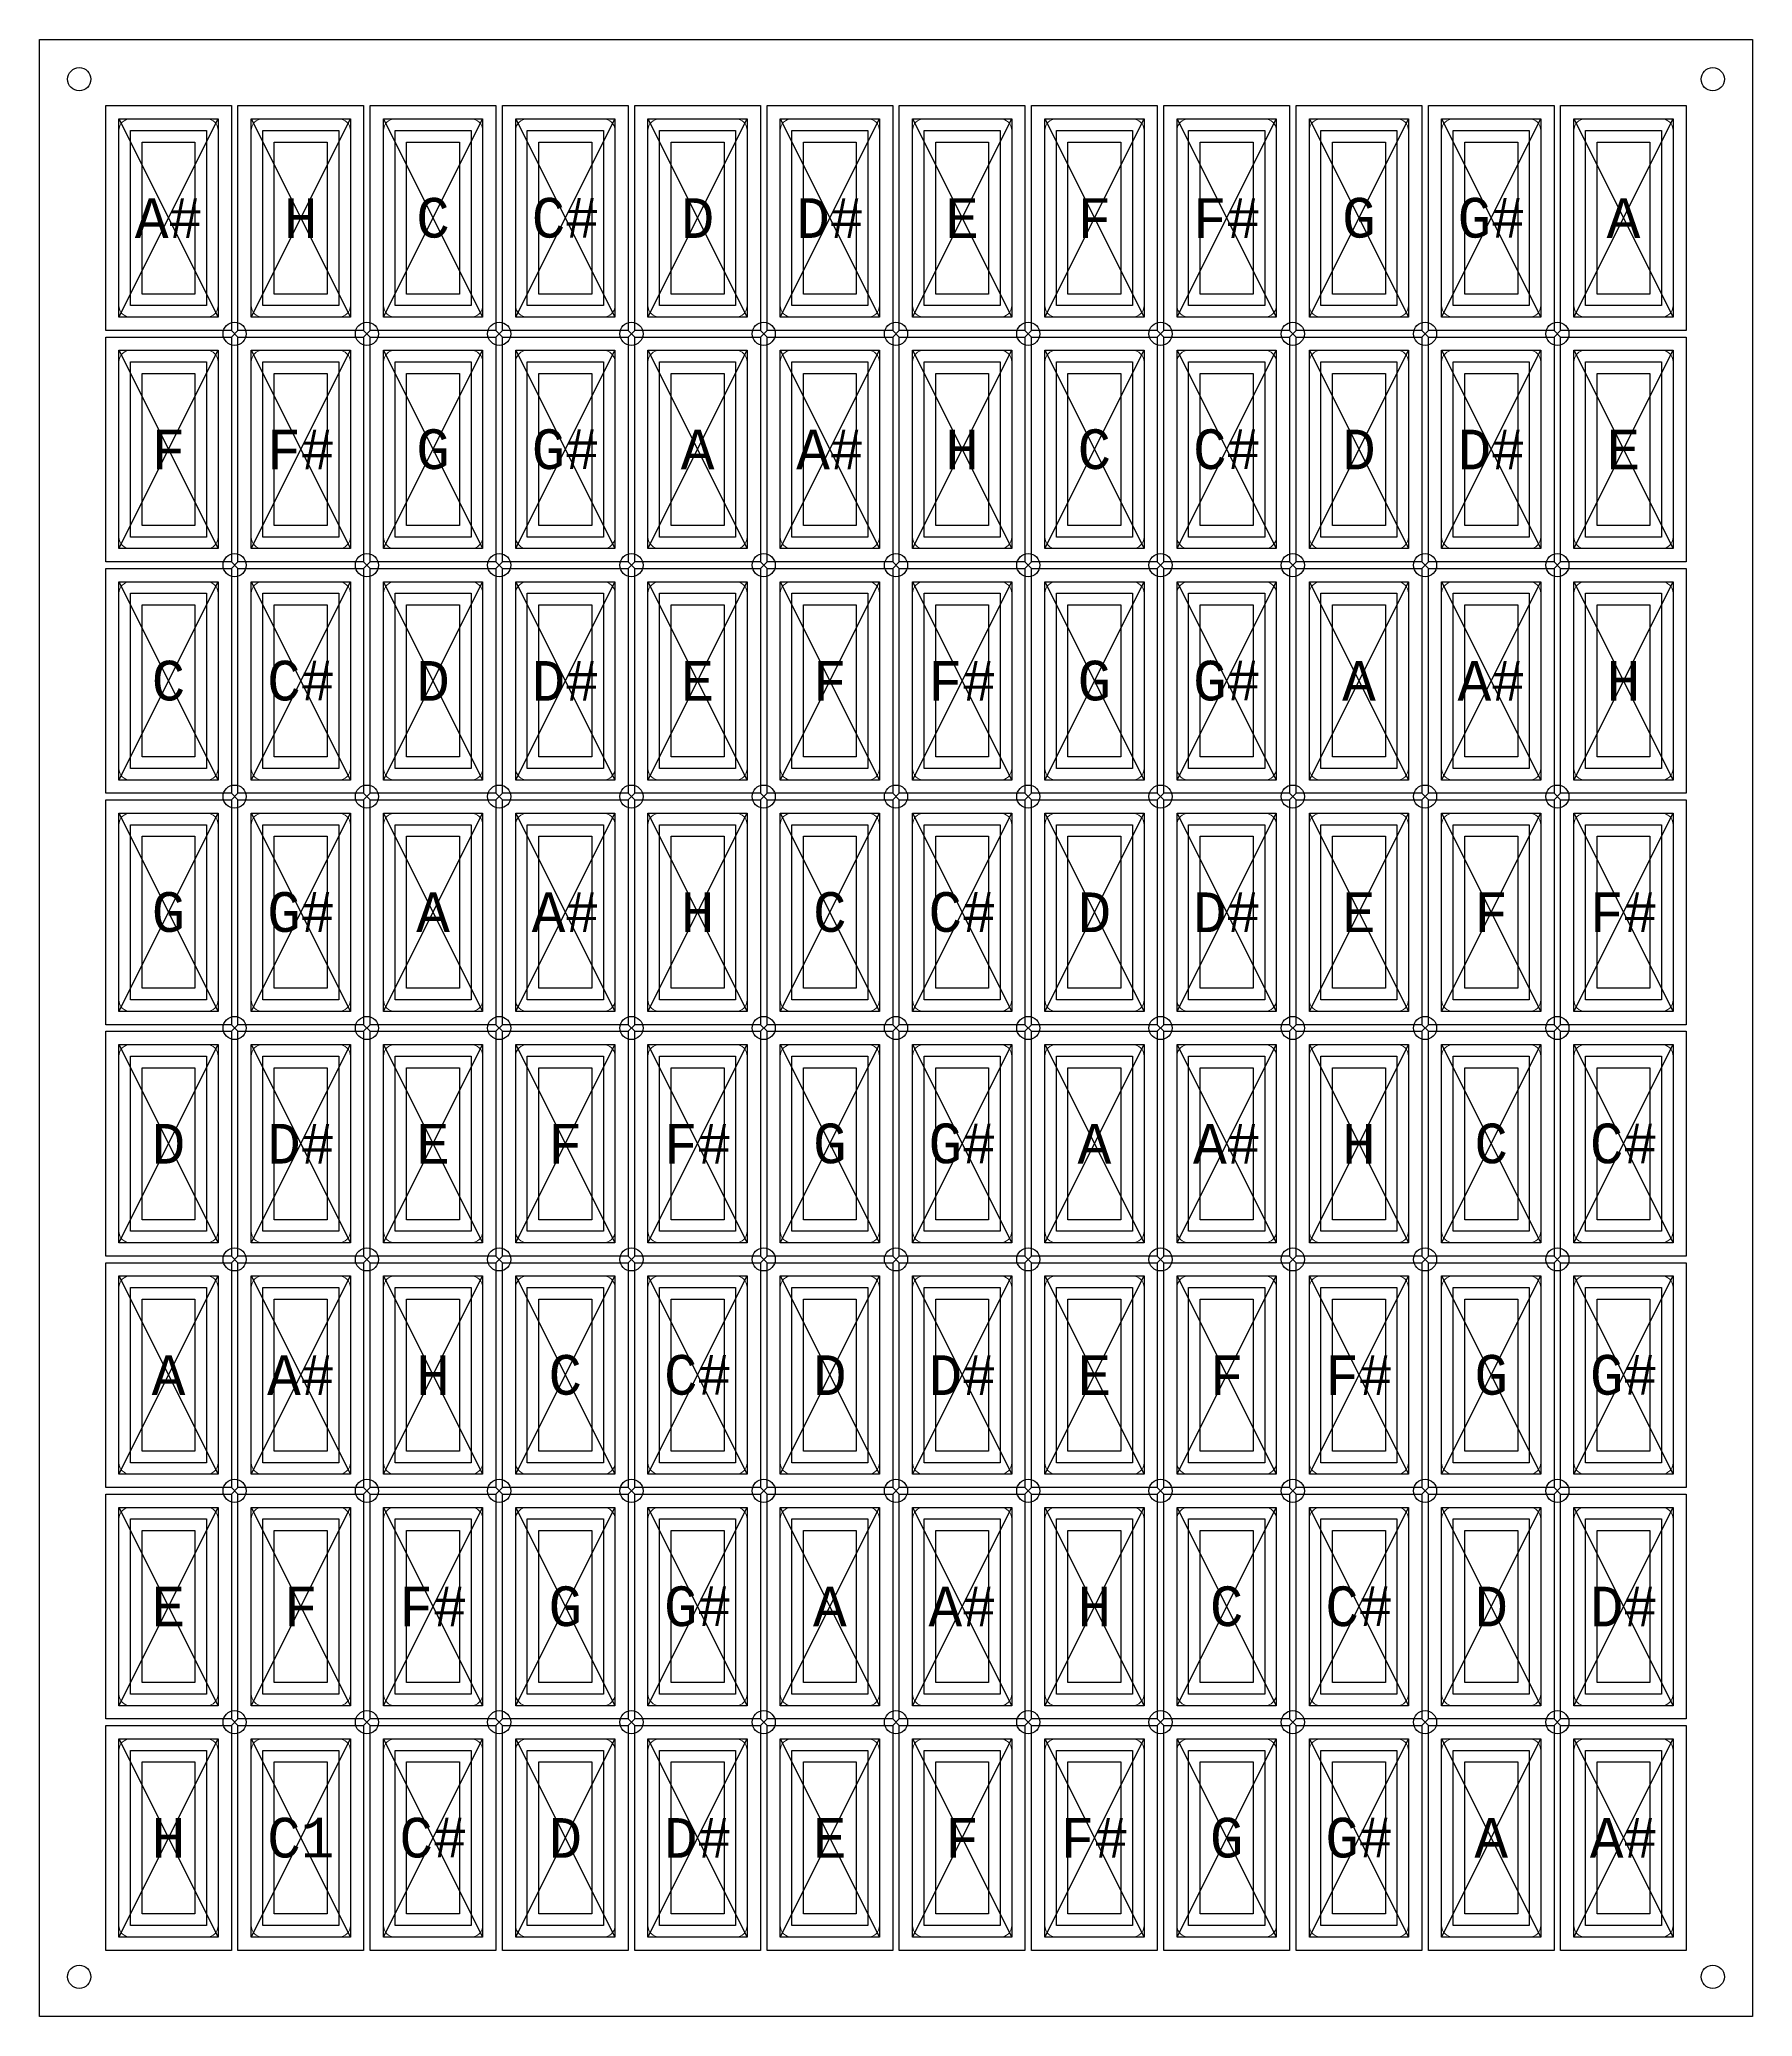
# Model space of a CAD drawing. Header units: millimetres. Extents: x 10 to 269, y 10 to 309.
import ezdxf

# ---------------------------------------------------------------- set-up
doc = ezdxf.new("R2010")
doc.units = ezdxf.units.MM
for name, color, linetype, lineweight, true_color in [('gumb', 7, 'CONTINUOUS', 25, 0x000000), ('gumb_okvir', 1, 'CONTINUOUS', 25, 0xff0000), ('ostalo', 7, 'CONTINUOUS', 25, 0x000000), ('rezi_van', 7, 'CONTINUOUS', 25, 0x000000), ('rupe', 7, 'CONTINUOUS', 25, 0x000000), ('rupe_nutra', 7, 'CONTINUOUS', 25, 0x000000), ('rupe_van', 7, 'CONTINUOUS', 25, 0x000000), ('slova_bijela', 1, 'CONTINUOUS', 25, 0xff0000), ('slova_crna', 7, 'CONTINUOUS', 25, 0x000000), ('vod_3.5', 7, 'CONTINUOUS', 20, 0x000000), ('vod_3.5_nutarnja', 7, 'CONTINUOUS', 25, 0x000000), ('vod_3.5_pomocne', 7, 'CONTINUOUS', 25, 0x000000)]:
    doc.layers.add(name, color=color, linetype=linetype, lineweight=lineweight, true_color=true_color)
doc.styles.add('textstyle0', font='')
doc.styles.add('textstyle1', font='')
doc.styles.add('textstyle10', font='')
doc.styles.add('textstyle11', font='')
doc.styles.add('textstyle12', font='')
doc.styles.add('textstyle13', font='')
doc.styles.add('textstyle14', font='')
doc.styles.add('textstyle15', font='')
doc.styles.add('textstyle16', font='')
doc.styles.add('textstyle17', font='')
doc.styles.add('textstyle18', font='')
doc.styles.add('textstyle19', font='')
doc.styles.add('textstyle2', font='')
doc.styles.add('textstyle20', font='')
doc.styles.add('textstyle21', font='')
doc.styles.add('textstyle22', font='')
doc.styles.add('textstyle23', font='')
doc.styles.add('textstyle24', font='')
doc.styles.add('textstyle25', font='')
doc.styles.add('textstyle26', font='')
doc.styles.add('textstyle27', font='')
doc.styles.add('textstyle28', font='')
doc.styles.add('textstyle29', font='')
doc.styles.add('textstyle3', font='')
doc.styles.add('textstyle30', font='')
doc.styles.add('textstyle31', font='')
doc.styles.add('textstyle32', font='')
doc.styles.add('textstyle33', font='')
doc.styles.add('textstyle34', font='')
doc.styles.add('textstyle35', font='')
doc.styles.add('textstyle36', font='')
doc.styles.add('textstyle37', font='')
doc.styles.add('textstyle38', font='')
doc.styles.add('textstyle39', font='')
doc.styles.add('textstyle4', font='')
doc.styles.add('textstyle40', font='')
doc.styles.add('textstyle41', font='')
doc.styles.add('textstyle42', font='')
doc.styles.add('textstyle43', font='')
doc.styles.add('textstyle44', font='')
doc.styles.add('textstyle45', font='')
doc.styles.add('textstyle46', font='')
doc.styles.add('textstyle47', font='')
doc.styles.add('textstyle48', font='')
doc.styles.add('textstyle49', font='')
doc.styles.add('textstyle5', font='')
doc.styles.add('textstyle50', font='')
doc.styles.add('textstyle51', font='')
doc.styles.add('textstyle52', font='')
doc.styles.add('textstyle53', font='')
doc.styles.add('textstyle54', font='')
doc.styles.add('textstyle55', font='')
doc.styles.add('textstyle56', font='')
doc.styles.add('textstyle57', font='')
doc.styles.add('textstyle58', font='')
doc.styles.add('textstyle59', font='')
doc.styles.add('textstyle6', font='')
doc.styles.add('textstyle60', font='')
doc.styles.add('textstyle61', font='')
doc.styles.add('textstyle62', font='')
doc.styles.add('textstyle63', font='')
doc.styles.add('textstyle64', font='')
doc.styles.add('textstyle65', font='')
doc.styles.add('textstyle66', font='')
doc.styles.add('textstyle67', font='')
doc.styles.add('textstyle68', font='')
doc.styles.add('textstyle69', font='')
doc.styles.add('textstyle7', font='')
doc.styles.add('textstyle70', font='')
doc.styles.add('textstyle71', font='')
doc.styles.add('textstyle72', font='')
doc.styles.add('textstyle73', font='')
doc.styles.add('textstyle74', font='')
doc.styles.add('textstyle75', font='')
doc.styles.add('textstyle76', font='')
doc.styles.add('textstyle77', font='')
doc.styles.add('textstyle78', font='')
doc.styles.add('textstyle79', font='')
doc.styles.add('textstyle8', font='')
doc.styles.add('textstyle80', font='')
doc.styles.add('textstyle81', font='')
doc.styles.add('textstyle82', font='')
doc.styles.add('textstyle83', font='')
doc.styles.add('textstyle84', font='')
doc.styles.add('textstyle85', font='')
doc.styles.add('textstyle86', font='')
doc.styles.add('textstyle87', font='')
doc.styles.add('textstyle88', font='')
doc.styles.add('textstyle89', font='')
doc.styles.add('textstyle9', font='')
doc.styles.add('textstyle90', font='')
doc.styles.add('textstyle91', font='')
doc.styles.add('textstyle92', font='')
doc.styles.add('textstyle93', font='')
doc.styles.add('textstyle94', font='')
doc.styles.add('textstyle95', font='')
doc.styles.get('textstyle0').set_extended_font_data('Monospace')
doc.styles.get('textstyle1').set_extended_font_data('Monospace')
doc.styles.get('textstyle10').set_extended_font_data('Monospace')
doc.styles.get('textstyle11').set_extended_font_data('Monospace')
doc.styles.get('textstyle12').set_extended_font_data('Monospace')
doc.styles.get('textstyle13').set_extended_font_data('Monospace')
doc.styles.get('textstyle14').set_extended_font_data('Monospace')
doc.styles.get('textstyle15').set_extended_font_data('Monospace')
doc.styles.get('textstyle16').set_extended_font_data('Monospace')
doc.styles.get('textstyle17').set_extended_font_data('Monospace')
doc.styles.get('textstyle18').set_extended_font_data('Monospace')
doc.styles.get('textstyle19').set_extended_font_data('Monospace')
doc.styles.get('textstyle2').set_extended_font_data('Monospace')
doc.styles.get('textstyle20').set_extended_font_data('Monospace')
doc.styles.get('textstyle21').set_extended_font_data('Monospace')
doc.styles.get('textstyle22').set_extended_font_data('Monospace')
doc.styles.get('textstyle23').set_extended_font_data('Monospace')
doc.styles.get('textstyle24').set_extended_font_data('Monospace')
doc.styles.get('textstyle25').set_extended_font_data('Monospace')
doc.styles.get('textstyle26').set_extended_font_data('Monospace')
doc.styles.get('textstyle27').set_extended_font_data('Monospace')
doc.styles.get('textstyle28').set_extended_font_data('Monospace')
doc.styles.get('textstyle29').set_extended_font_data('Monospace')
doc.styles.get('textstyle3').set_extended_font_data('Monospace')
doc.styles.get('textstyle30').set_extended_font_data('Monospace')
doc.styles.get('textstyle31').set_extended_font_data('Monospace')
doc.styles.get('textstyle32').set_extended_font_data('Monospace')
doc.styles.get('textstyle33').set_extended_font_data('Monospace')
doc.styles.get('textstyle34').set_extended_font_data('Monospace')
doc.styles.get('textstyle35').set_extended_font_data('Monospace')
doc.styles.get('textstyle36').set_extended_font_data('Monospace')
doc.styles.get('textstyle37').set_extended_font_data('Monospace')
doc.styles.get('textstyle38').set_extended_font_data('Monospace')
doc.styles.get('textstyle39').set_extended_font_data('Monospace')
doc.styles.get('textstyle4').set_extended_font_data('Monospace')
doc.styles.get('textstyle40').set_extended_font_data('Monospace')
doc.styles.get('textstyle41').set_extended_font_data('Monospace')
doc.styles.get('textstyle42').set_extended_font_data('Monospace')
doc.styles.get('textstyle43').set_extended_font_data('Monospace')
doc.styles.get('textstyle44').set_extended_font_data('Monospace')
doc.styles.get('textstyle45').set_extended_font_data('Monospace')
doc.styles.get('textstyle46').set_extended_font_data('Monospace')
doc.styles.get('textstyle47').set_extended_font_data('Monospace')
doc.styles.get('textstyle48').set_extended_font_data('Monospace')
doc.styles.get('textstyle49').set_extended_font_data('Monospace')
doc.styles.get('textstyle5').set_extended_font_data('Monospace')
doc.styles.get('textstyle50').set_extended_font_data('Monospace')
doc.styles.get('textstyle51').set_extended_font_data('Monospace')
doc.styles.get('textstyle52').set_extended_font_data('Monospace')
doc.styles.get('textstyle53').set_extended_font_data('Monospace')
doc.styles.get('textstyle54').set_extended_font_data('Monospace')
doc.styles.get('textstyle55').set_extended_font_data('Monospace')
doc.styles.get('textstyle56').set_extended_font_data('Monospace')
doc.styles.get('textstyle57').set_extended_font_data('Monospace')
doc.styles.get('textstyle58').set_extended_font_data('Monospace')
doc.styles.get('textstyle59').set_extended_font_data('Monospace')
doc.styles.get('textstyle6').set_extended_font_data('Monospace')
doc.styles.get('textstyle60').set_extended_font_data('Monospace')
doc.styles.get('textstyle61').set_extended_font_data('Monospace')
doc.styles.get('textstyle62').set_extended_font_data('Monospace')
doc.styles.get('textstyle63').set_extended_font_data('Monospace')
doc.styles.get('textstyle64').set_extended_font_data('Monospace')
doc.styles.get('textstyle65').set_extended_font_data('Monospace')
doc.styles.get('textstyle66').set_extended_font_data('Monospace')
doc.styles.get('textstyle67').set_extended_font_data('Monospace')
doc.styles.get('textstyle68').set_extended_font_data('Monospace')
doc.styles.get('textstyle69').set_extended_font_data('Monospace')
doc.styles.get('textstyle7').set_extended_font_data('Monospace')
doc.styles.get('textstyle70').set_extended_font_data('Monospace')
doc.styles.get('textstyle71').set_extended_font_data('Monospace')
doc.styles.get('textstyle72').set_extended_font_data('Monospace')
doc.styles.get('textstyle73').set_extended_font_data('Monospace')
doc.styles.get('textstyle74').set_extended_font_data('Monospace')
doc.styles.get('textstyle75').set_extended_font_data('Monospace')
doc.styles.get('textstyle76').set_extended_font_data('Monospace')
doc.styles.get('textstyle77').set_extended_font_data('Monospace')
doc.styles.get('textstyle78').set_extended_font_data('Monospace')
doc.styles.get('textstyle79').set_extended_font_data('Monospace')
doc.styles.get('textstyle8').set_extended_font_data('Monospace')
doc.styles.get('textstyle80').set_extended_font_data('Monospace')
doc.styles.get('textstyle81').set_extended_font_data('Monospace')
doc.styles.get('textstyle82').set_extended_font_data('Monospace')
doc.styles.get('textstyle83').set_extended_font_data('Monospace')
doc.styles.get('textstyle84').set_extended_font_data('Monospace')
doc.styles.get('textstyle85').set_extended_font_data('Monospace')
doc.styles.get('textstyle86').set_extended_font_data('Monospace')
doc.styles.get('textstyle87').set_extended_font_data('Monospace')
doc.styles.get('textstyle88').set_extended_font_data('Monospace')
doc.styles.get('textstyle89').set_extended_font_data('Monospace')
doc.styles.get('textstyle9').set_extended_font_data('Monospace')
doc.styles.get('textstyle90').set_extended_font_data('Monospace')
doc.styles.get('textstyle91').set_extended_font_data('Monospace')
doc.styles.get('textstyle92').set_extended_font_data('Monospace')
doc.styles.get('textstyle93').set_extended_font_data('Monospace')
doc.styles.get('textstyle94').set_extended_font_data('Monospace')
doc.styles.get('textstyle95').set_extended_font_data('Monospace')

msp = doc.modelspace()

# ---------------------------------------------------------------- texts
at = {"layer": 'slova_bijela', "char_height": 1, "attachment_point": 5}
for s, insert, style in [('\\H6;H', (49.5, 282), 'textstyle82'), ('\\H6;C', (69.5, 282), 'textstyle83'), ('\\H6;D', (109.5, 282), 'textstyle85'), ('\\H6;E', (149.5, 282), 'textstyle87'), ('\\H6;F', (169.5, 282), 'textstyle88'), ('\\H6;G', (209.5, 282), 'textstyle93'), ('\\H6;A', (249.5, 282), 'textstyle95'), ('\\H6;F', (29.5, 247), 'textstyle72'), ('\\H6;G', (69.5, 247), 'textstyle74'), ('\\H6;A', (109.5, 247), 'textstyle76'), ('\\H6;H', (149.5, 247), 'textstyle78'), ('\\H6;C', (169.5, 247), 'textstyle79'), ('\\H6;D', (209.5, 247), 'textstyle90'), ('\\H6;E', (249.5, 247), 'textstyle92'), ('\\H6;C', (29.5, 212), 'textstyle54'), ('\\H6;D', (69.5, 212), 'textstyle56'), ('\\H6;E', (109.5, 212), 'textstyle58'), ('\\H6;F', (129.5, 212), 'textstyle59'), ('\\H6;G', (169.5, 212), 'textstyle61'), ('\\H6;A', (209.5, 212), 'textstyle69'), ('\\H6;H', (249.5, 212), 'textstyle71'), ('\\H6;G', (29.5, 177), 'textstyle45'), ('\\H6;A', (69.5, 177), 'textstyle47'), ('\\H6;H', (109.5, 177), 'textstyle49'), ('\\H6;C', (129.5, 177), 'textstyle50'), ('\\H6;D', (169.5, 177), 'textstyle52'), ('\\H6;E', (209.5, 177), 'textstyle66'), ('\\H6;F', (229.5, 177), 'textstyle67'), ('\\H6;D', (29.5, 142), 'textstyle36'), ('\\H6;E', (69.5, 142), 'textstyle38'), ('\\H6;F', (89.5, 142), 'textstyle39'), ('\\H6;G', (129.5, 142), 'textstyle41'), ('\\H6;A', (169.5, 142), 'textstyle43'), ('\\H6;H', (209.5, 142), 'textstyle63'), ('\\H6;C', (229.5, 142), 'textstyle64'), ('\\H6;A', (29.5, 107), 'textstyle2'), ('\\H6;H', (69.5, 107), 'textstyle8'), ('\\H6;C', (89.5, 107), 'textstyle11'), ('\\H6;D', (129.5, 107), 'textstyle17'), ('\\H6;E', (169.5, 107), 'textstyle23'), ('\\H6;F', (189.5, 107), 'textstyle26'), ('\\H6;G', (229.5, 107), 'textstyle32'), ('\\H6;E', (29.5, 72), 'textstyle1'), ('\\H6;F', (49.5, 72), 'textstyle4'), ('\\H6;G', (89.5, 72), 'textstyle10'), ('\\H6;A', (129.5, 72), 'textstyle16'), ('\\H6;H', (169.5, 72), 'textstyle22'), ('\\H6;C', (189.5, 72), 'textstyle25'), ('\\H6;D', (229.5, 72), 'textstyle31'), ('\\H6;H', (29.5, 37), 'textstyle0'), ('\\H6;C1', (49.5, 37), 'textstyle3'), ('\\H6;D', (89.5, 37), 'textstyle9'), ('\\H6;E', (129.5, 37), 'textstyle15'), ('\\H6;F', (149.5, 37), 'textstyle18'), ('\\H6;G', (189.5, 37), 'textstyle24'), ('\\H6;A', (229.5, 37), 'textstyle30')]:
    msp.add_mtext(s, dxfattribs=dict(at, insert=insert, style=style))
at = {"layer": 'slova_crna', "char_height": 1, "attachment_point": 5}
for s, insert, style in [('\\H6;A#', (29.5, 282), 'textstyle81'), ('\\H6;C#', (89.5, 282), 'textstyle84'), ('\\H6;D#', (129.5, 282), 'textstyle86'), ('\\H6;F#', (189.5, 282), 'textstyle89'), ('\\H6;G#', (229.5, 282), 'textstyle94'), ('\\H6;F#', (49.5, 247), 'textstyle73'), ('\\H6;G#', (89.5, 247), 'textstyle75'), ('\\H6;A#', (129.5, 247), 'textstyle77'), ('\\H6;C#', (189.5, 247), 'textstyle80'), ('\\H6;D#', (229.5, 247), 'textstyle91'), ('\\H6;C#', (49.5, 212), 'textstyle55'), ('\\H6;D#', (89.5, 212), 'textstyle57'), ('\\H6;F#', (149.5, 212), 'textstyle60'), ('\\H6;G#', (189.5, 212), 'textstyle62'), ('\\H6;A#', (229.5, 212), 'textstyle70'), ('\\H6;G#', (49.5, 177), 'textstyle46'), ('\\H6;A#', (89.5, 177), 'textstyle48'), ('\\H6;C#', (149.5, 177), 'textstyle51'), ('\\H6;D#', (189.5, 177), 'textstyle53'), ('\\H6;F#', (249.5, 177), 'textstyle68'), ('\\H6;D#', (49.5, 142), 'textstyle37'), ('\\H6;F#', (109.5, 142), 'textstyle40'), ('\\H6;G#', (149.5, 142), 'textstyle42'), ('\\H6;A#', (189.5, 142), 'textstyle44'), ('\\H6;C#', (249.5, 142), 'textstyle65'), ('\\H6;A#', (49.5, 107), 'textstyle5'), ('\\H6;C#', (109.5, 107), 'textstyle14'), ('\\H6;D#', (149.5, 107), 'textstyle20'), ('\\H6;F#', (209.5, 107), 'textstyle29'), ('\\H6;G#', (249.5, 107), 'textstyle35'), ('\\H6;F#', (69.5, 72), 'textstyle7'), ('\\H6;G#', (109.5, 72), 'textstyle13'), ('\\H6;A#', (149.5, 72), 'textstyle19'), ('\\H6;C#', (209.5, 72), 'textstyle28'), ('\\H6;D#', (249.5, 72), 'textstyle34'), ('\\H6;C#', (69.5, 37), 'textstyle6'), ('\\H6;D#', (109.5, 37), 'textstyle12'), ('\\H6;F#', (169.5, 37), 'textstyle21'), ('\\H6;G#', (209.5, 37), 'textstyle27'), ('\\H6;A#', (249.5, 37), 'textstyle33')]:
    msp.add_mtext(s, dxfattribs=dict(at, insert=insert, style=style))

# ---------------------------------------------------------------- linework, layer by layer
at = {"layer": 'gumb'}
for p, q in [((22, 267), (22, 297)), ((22, 297), (37, 297)), ((37, 297), (37, 267)), ((42, 267), (42, 297)), ((42, 297), (57, 297)), ((57, 297), (57, 267)), ((62, 267), (62, 297)), ((62, 297), (77, 297)), ((77, 297), (77, 267)), ((82, 267), (82, 297)), ((82, 297), (97, 297)), ((97, 297), (97, 267)), ((102, 267), (102, 297)), ((102, 297), (117, 297)), ((117, 297), (117, 267)), ((122, 267), (122, 297)), ((122, 297), (137, 297)), ((137, 297), (137, 267)), ((142, 267), (142, 297)), ((142, 297), (157, 297)), ((157, 297), (157, 267)), ((162, 267), (162, 297)), ((162, 297), (177, 297)), ((177, 297), (177, 267)), ((182, 267), (182, 297)), ((182, 297), (197, 297)), ((197, 297), (197, 267)), ((202, 267), (202, 297)), ((202, 297), (217, 297)), ((217, 297), (217, 267)), ((222, 267), (222, 297)), ((222, 297), (237, 297)), ((237, 297), (237, 267)), ((242, 267), (242, 297)), ((242, 297), (257, 297)), ((257, 297), (257, 267)), ((37, 267), (22, 267)), ((57, 267), (42, 267)), ((77, 267), (62, 267)), ((97, 267), (82, 267)), ((117, 267), (102, 267)), ((137, 267), (122, 267)), ((157, 267), (142, 267)), ((177, 267), (162, 267)), ((197, 267), (182, 267)), ((217, 267), (202, 267)), ((237, 267), (222, 267)), ((257, 267), (242, 267)), ((22, 232), (22, 262)), ((22, 262), (37, 262)), ((37, 262), (37, 232)), ((42, 232), (42, 262)), ((42, 262), (57, 262)), ((57, 262), (57, 232)), ((62, 232), (62, 262)), ((62, 262), (77, 262)), ((77, 262), (77, 232)), ((82, 232), (82, 262)), ((82, 262), (97, 262)), ((97, 262), (97, 232)), ((102, 232), (102, 262)), ((102, 262), (117, 262)), ((117, 262), (117, 232)), ((122, 232), (122, 262)), ((122, 262), (137, 262)), ((137, 262), (137, 232)), ((142, 232), (142, 262)), ((142, 262), (157, 262)), ((157, 262), (157, 232)), ((162, 232), (162, 262)), ((162, 262), (177, 262)), ((177, 262), (177, 232)), ((182, 232), (182, 262)), ((182, 262), (197, 262)), ((197, 262), (197, 232)), ((202, 232), (202, 262)), ((202, 262), (217, 262)), ((217, 262), (217, 232)), ((222, 232), (222, 262)), ((222, 262), (237, 262)), ((237, 262), (237, 232)), ((242, 232), (242, 262)), ((242, 262), (257, 262)), ((257, 262), (257, 232)), ((37, 232), (22, 232)), ((57, 232), (42, 232)), ((77, 232), (62, 232)), ((97, 232), (82, 232)), ((117, 232), (102, 232)), ((137, 232), (122, 232)), ((157, 232), (142, 232)), ((177, 232), (162, 232)), ((197, 232), (182, 232)), ((217, 232), (202, 232)), ((237, 232), (222, 232)), ((257, 232), (242, 232)), ((22, 197), (22, 227)), ((22, 227), (37, 227)), ((37, 227), (37, 197)), ((42, 197), (42, 227)), ((42, 227), (57, 227)), ((57, 227), (57, 197)), ((62, 197), (62, 227)), ((62, 227), (77, 227)), ((77, 227), (77, 197)), ((82, 197), (82, 227)), ((82, 227), (97, 227)), ((97, 227), (97, 197)), ((102, 197), (102, 227)), ((102, 227), (117, 227)), ((117, 227), (117, 197)), ((122, 197), (122, 227)), ((122, 227), (137, 227)), ((137, 227), (137, 197)), ((142, 197), (142, 227)), ((142, 227), (157, 227)), ((157, 227), (157, 197)), ((162, 197), (162, 227)), ((162, 227), (177, 227)), ((177, 227), (177, 197)), ((182, 197), (182, 227)), ((182, 227), (197, 227)), ((197, 227), (197, 197)), ((202, 197), (202, 227)), ((202, 227), (217, 227)), ((217, 227), (217, 197)), ((222, 197), (222, 227)), ((222, 227), (237, 227)), ((237, 227), (237, 197)), ((242, 197), (242, 227)), ((242, 227), (257, 227)), ((257, 227), (257, 197)), ((37, 197), (22, 197)), ((57, 197), (42, 197)), ((77, 197), (62, 197)), ((97, 197), (82, 197)), ((117, 197), (102, 197)), ((137, 197), (122, 197)), ((157, 197), (142, 197)), ((177, 197), (162, 197)), ((197, 197), (182, 197)), ((217, 197), (202, 197)), ((237, 197), (222, 197)), ((257, 197), (242, 197)), ((22, 162), (22, 192)), ((22, 192), (37, 192)), ((37, 192), (37, 162)), ((42, 162), (42, 192)), ((42, 192), (57, 192)), ((57, 192), (57, 162)), ((62, 162), (62, 192)), ((62, 192), (77, 192)), ((77, 192), (77, 162)), ((82, 162), (82, 192)), ((82, 192), (97, 192)), ((97, 192), (97, 162)), ((102, 162), (102, 192)), ((102, 192), (117, 192)), ((117, 192), (117, 162)), ((122, 162), (122, 192)), ((122, 192), (137, 192)), ((137, 192), (137, 162)), ((142, 162), (142, 192)), ((142, 192), (157, 192)), ((157, 192), (157, 162)), ((162, 162), (162, 192)), ((162, 192), (177, 192)), ((177, 192), (177, 162)), ((182, 162), (182, 192)), ((182, 192), (197, 192)), ((197, 192), (197, 162)), ((202, 162), (202, 192)), ((202, 192), (217, 192)), ((217, 192), (217, 162)), ((222, 162), (222, 192)), ((222, 192), (237, 192)), ((237, 192), (237, 162)), ((242, 162), (242, 192)), ((242, 192), (257, 192)), ((257, 192), (257, 162)), ((37, 162), (22, 162)), ((57, 162), (42, 162)), ((77, 162), (62, 162)), ((97, 162), (82, 162)), ((117, 162), (102, 162)), ((137, 162), (122, 162)), ((157, 162), (142, 162)), ((177, 162), (162, 162)), ((197, 162), (182, 162)), ((217, 162), (202, 162)), ((237, 162), (222, 162)), ((257, 162), (242, 162)), ((22, 127), (22, 157)), ((22, 157), (37, 157)), ((37, 157), (37, 127)), ((42, 127), (42, 157)), ((42, 157), (57, 157)), ((57, 157), (57, 127)), ((62, 127), (62, 157)), ((62, 157), (77, 157)), ((77, 157), (77, 127)), ((82, 127), (82, 157)), ((82, 157), (97, 157)), ((97, 157), (97, 127)), ((102, 127), (102, 157)), ((102, 157), (117, 157)), ((117, 157), (117, 127)), ((122, 127), (122, 157)), ((122, 157), (137, 157)), ((137, 157), (137, 127)), ((142, 127), (142, 157)), ((142, 157), (157, 157)), ((157, 157), (157, 127)), ((162, 127), (162, 157)), ((162, 157), (177, 157)), ((177, 157), (177, 127)), ((182, 127), (182, 157)), ((182, 157), (197, 157)), ((197, 157), (197, 127)), ((202, 127), (202, 157)), ((202, 157), (217, 157)), ((217, 157), (217, 127)), ((222, 127), (222, 157)), ((222, 157), (237, 157)), ((237, 157), (237, 127)), ((242, 127), (242, 157)), ((242, 157), (257, 157)), ((257, 157), (257, 127)), ((37, 127), (22, 127)), ((57, 127), (42, 127)), ((77, 127), (62, 127)), ((97, 127), (82, 127)), ((117, 127), (102, 127)), ((137, 127), (122, 127)), ((157, 127), (142, 127)), ((177, 127), (162, 127)), ((197, 127), (182, 127)), ((217, 127), (202, 127)), ((237, 127), (222, 127)), ((257, 127), (242, 127)), ((22, 92), (22, 122)), ((22, 122), (37, 122)), ((37, 122), (37, 92)), ((42, 92), (42, 122)), ((42, 122), (57, 122)), ((57, 122), (57, 92)), ((62, 92), (62, 122)), ((62, 122), (77, 122)), ((77, 122), (77, 92)), ((82, 92), (82, 122)), ((82, 122), (97, 122)), ((97, 122), (97, 92)), ((102, 92), (102, 122)), ((102, 122), (117, 122)), ((117, 122), (117, 92)), ((122, 92), (122, 122)), ((122, 122), (137, 122)), ((137, 122), (137, 92)), ((142, 92), (142, 122)), ((142, 122), (157, 122)), ((157, 122), (157, 92)), ((162, 92), (162, 122)), ((162, 122), (177, 122)), ((177, 122), (177, 92)), ((182, 92), (182, 122)), ((182, 122), (197, 122)), ((197, 122), (197, 92)), ((202, 92), (202, 122)), ((202, 122), (217, 122)), ((217, 122), (217, 92)), ((222, 92), (222, 122)), ((222, 122), (237, 122)), ((237, 122), (237, 92)), ((242, 92), (242, 122)), ((242, 122), (257, 122)), ((257, 122), (257, 92)), ((37, 92), (22, 92)), ((57, 92), (42, 92)), ((77, 92), (62, 92)), ((97, 92), (82, 92)), ((117, 92), (102, 92)), ((137, 92), (122, 92)), ((157, 92), (142, 92)), ((177, 92), (162, 92)), ((197, 92), (182, 92)), ((217, 92), (202, 92)), ((237, 92), (222, 92)), ((257, 92), (242, 92)), ((22, 57), (22, 87)), ((22, 87), (37, 87)), ((37, 87), (37, 57)), ((42, 57), (42, 87)), ((42, 87), (57, 87)), ((57, 87), (57, 57)), ((62, 57), (62, 87)), ((62, 87), (77, 87)), ((77, 87), (77, 57)), ((82, 57), (82, 87)), ((82, 87), (97, 87)), ((97, 87), (97, 57)), ((102, 57), (102, 87)), ((102, 87), (117, 87)), ((117, 87), (117, 57)), ((122, 57), (122, 87)), ((122, 87), (137, 87)), ((137, 87), (137, 57)), ((142, 57), (142, 87)), ((142, 87), (157, 87)), ((157, 87), (157, 57)), ((162, 57), (162, 87)), ((162, 87), (177, 87)), ((177, 87), (177, 57)), ((182, 57), (182, 87)), ((182, 87), (197, 87)), ((197, 87), (197, 57)), ((202, 57), (202, 87)), ((202, 87), (217, 87)), ((217, 87), (217, 57)), ((222, 57), (222, 87)), ((222, 87), (237, 87)), ((237, 87), (237, 57)), ((242, 57), (242, 87)), ((242, 87), (257, 87)), ((257, 87), (257, 57)), ((37, 57), (22, 57)), ((57, 57), (42, 57)), ((77, 57), (62, 57)), ((97, 57), (82, 57)), ((117, 57), (102, 57)), ((137, 57), (122, 57)), ((157, 57), (142, 57)), ((177, 57), (162, 57)), ((197, 57), (182, 57)), ((217, 57), (202, 57)), ((237, 57), (222, 57)), ((257, 57), (242, 57)), ((22, 22), (22, 52)), ((22, 52), (37, 52)), ((37, 52), (37, 22)), ((42, 22), (42, 52)), ((42, 52), (57, 52)), ((57, 52), (57, 22)), ((62, 22), (62, 52)), ((62, 52), (77, 52)), ((77, 52), (77, 22)), ((82, 22), (82, 52)), ((82, 52), (97, 52)), ((97, 52), (97, 22)), ((102, 22), (102, 52)), ((102, 52), (117, 52)), ((117, 52), (117, 22)), ((122, 22), (122, 52)), ((122, 52), (137, 52)), ((137, 52), (137, 22)), ((142, 22), (142, 52)), ((142, 52), (157, 52)), ((157, 52), (157, 22)), ((162, 22), (162, 52)), ((162, 52), (177, 52)), ((177, 52), (177, 22)), ((182, 22), (182, 52)), ((182, 52), (197, 52)), ((197, 52), (197, 22)), ((202, 22), (202, 52)), ((202, 52), (217, 52)), ((217, 52), (217, 22)), ((222, 22), (222, 52)), ((222, 52), (237, 52)), ((237, 52), (237, 22)), ((242, 22), (242, 52)), ((242, 52), (257, 52)), ((257, 52), (257, 22)), ((37, 22), (22, 22)), ((57, 22), (42, 22)), ((77, 22), (62, 22)), ((97, 22), (82, 22)), ((117, 22), (102, 22)), ((137, 22), (122, 22)), ((157, 22), (142, 22)), ((177, 22), (162, 22)), ((197, 22), (182, 22)), ((217, 22), (202, 22)), ((237, 22), (222, 22)), ((257, 22), (242, 22))]:
    msp.add_line(p, q, dxfattribs=at)
at = {"layer": 'gumb_okvir'}
for p, q in [((20, 299), (39, 299)), ((20, 265), (20, 299)), ((39, 299), (39, 265)), ((40, 299), (59, 299)), ((40, 265), (40, 299)), ((59, 299), (59, 265)), ((60, 299), (79, 299)), ((60, 265), (60, 299)), ((79, 299), (79, 265)), ((80, 299), (99, 299)), ((80, 265), (80, 299)), ((99, 299), (99, 265)), ((100, 299), (119, 299)), ((100, 265), (100, 299)), ((119, 299), (119, 265)), ((120, 299), (139, 299)), ((120, 265), (120, 299)), ((139, 299), (139, 265)), ((140, 299), (159, 299)), ((140, 265), (140, 299)), ((159, 299), (159, 265)), ((160, 299), (179, 299)), ((160, 265), (160, 299)), ((179, 299), (179, 265)), ((180, 299), (199, 299)), ((180, 265), (180, 299)), ((199, 299), (199, 265)), ((200, 299), (219, 299)), ((200, 265), (200, 299)), ((219, 299), (219, 265)), ((220, 299), (239, 299)), ((220, 265), (220, 299)), ((239, 299), (239, 265)), ((240, 299), (259, 299)), ((240, 265), (240, 299)), ((259, 299), (259, 265)), ((39, 265), (20, 265)), ((20, 264), (39, 264)), ((20, 230), (20, 264)), ((39, 264), (39, 230)), ((59, 265), (40, 265)), ((40, 264), (59, 264)), ((40, 230), (40, 264)), ((59, 264), (59, 230)), ((79, 265), (60, 265)), ((60, 264), (79, 264)), ((60, 230), (60, 264)), ((79, 264), (79, 230)), ((99, 265), (80, 265)), ((80, 264), (99, 264)), ((80, 230), (80, 264)), ((99, 264), (99, 230)), ((119, 265), (100, 265)), ((100, 264), (119, 264)), ((100, 230), (100, 264)), ((119, 264), (119, 230)), ((139, 265), (120, 265)), ((120, 264), (139, 264)), ((120, 230), (120, 264)), ((139, 264), (139, 230)), ((159, 265), (140, 265)), ((140, 264), (159, 264)), ((140, 230), (140, 264)), ((159, 264), (159, 230)), ((179, 265), (160, 265)), ((160, 264), (179, 264)), ((160, 230), (160, 264)), ((179, 264), (179, 230)), ((199, 265), (180, 265)), ((180, 264), (199, 264)), ((180, 230), (180, 264)), ((199, 264), (199, 230)), ((219, 265), (200, 265)), ((200, 264), (219, 264)), ((200, 230), (200, 264)), ((219, 264), (219, 230)), ((239, 265), (220, 265)), ((220, 264), (239, 264)), ((220, 230), (220, 264)), ((239, 264), (239, 230)), ((259, 265), (240, 265)), ((240, 264), (259, 264)), ((240, 230), (240, 264)), ((259, 264), (259, 230)), ((39, 230), (20, 230)), ((20, 229), (39, 229)), ((20, 195), (20, 229)), ((39, 229), (39, 195)), ((59, 230), (40, 230)), ((40, 229), (59, 229)), ((40, 195), (40, 229)), ((59, 229), (59, 195)), ((79, 230), (60, 230)), ((60, 229), (79, 229)), ((60, 195), (60, 229)), ((79, 229), (79, 195)), ((99, 230), (80, 230)), ((80, 229), (99, 229)), ((80, 195), (80, 229)), ((99, 229), (99, 195)), ((119, 230), (100, 230)), ((100, 229), (119, 229)), ((100, 195), (100, 229)), ((119, 229), (119, 195)), ((139, 230), (120, 230)), ((120, 229), (139, 229)), ((120, 195), (120, 229)), ((139, 229), (139, 195)), ((159, 230), (140, 230)), ((140, 229), (159, 229)), ((140, 195), (140, 229)), ((159, 229), (159, 195)), ((179, 230), (160, 230)), ((160, 229), (179, 229)), ((160, 195), (160, 229)), ((179, 229), (179, 195)), ((199, 230), (180, 230)), ((180, 229), (199, 229)), ((180, 195), (180, 229)), ((199, 229), (199, 195)), ((219, 230), (200, 230)), ((200, 229), (219, 229)), ((200, 195), (200, 229)), ((219, 229), (219, 195)), ((239, 230), (220, 230)), ((220, 229), (239, 229)), ((220, 195), (220, 229)), ((239, 229), (239, 195)), ((259, 230), (240, 230)), ((240, 229), (259, 229)), ((240, 195), (240, 229)), ((259, 229), (259, 195)), ((39, 195), (20, 195)), ((59, 195), (40, 195)), ((79, 195), (60, 195)), ((99, 195), (80, 195)), ((119, 195), (100, 195)), ((139, 195), (120, 195)), ((159, 195), (140, 195)), ((179, 195), (160, 195)), ((199, 195), (180, 195)), ((219, 195), (200, 195)), ((239, 195), (220, 195)), ((259, 195), (240, 195)), ((20, 194), (39, 194)), ((20, 160), (20, 194)), ((39, 194), (39, 160)), ((40, 194), (59, 194)), ((40, 160), (40, 194)), ((59, 194), (59, 160)), ((60, 194), (79, 194)), ((60, 160), (60, 194)), ((79, 194), (79, 160)), ((80, 194), (99, 194)), ((80, 160), (80, 194)), ((99, 194), (99, 160)), ((100, 194), (119, 194)), ((100, 160), (100, 194)), ((119, 194), (119, 160)), ((120, 194), (139, 194)), ((120, 160), (120, 194)), ((139, 194), (139, 160)), ((140, 194), (159, 194)), ((140, 160), (140, 194)), ((159, 194), (159, 160)), ((160, 194), (179, 194)), ((160, 160), (160, 194)), ((179, 194), (179, 160)), ((180, 194), (199, 194)), ((180, 160), (180, 194)), ((199, 194), (199, 160)), ((200, 194), (219, 194)), ((200, 160), (200, 194)), ((219, 194), (219, 160)), ((220, 194), (239, 194)), ((220, 160), (220, 194)), ((239, 194), (239, 160)), ((240, 194), (259, 194)), ((240, 160), (240, 194)), ((259, 194), (259, 160)), ((39, 160), (20, 160)), ((20, 159), (39, 159)), ((20, 125), (20, 159)), ((39, 159), (39, 125)), ((59, 160), (40, 160)), ((40, 159), (59, 159)), ((40, 125), (40, 159)), ((59, 159), (59, 125)), ((79, 160), (60, 160)), ((60, 159), (79, 159)), ((60, 125), (60, 159)), ((79, 159), (79, 125)), ((99, 160), (80, 160)), ((80, 159), (99, 159)), ((80, 125), (80, 159)), ((99, 159), (99, 125)), ((119, 160), (100, 160)), ((100, 159), (119, 159)), ((100, 125), (100, 159)), ((119, 159), (119, 125)), ((139, 160), (120, 160)), ((120, 159), (139, 159)), ((120, 125), (120, 159)), ((139, 159), (139, 125)), ((159, 160), (140, 160)), ((140, 159), (159, 159)), ((140, 125), (140, 159)), ((159, 159), (159, 125)), ((179, 160), (160, 160)), ((160, 159), (179, 159)), ((160, 125), (160, 159)), ((179, 159), (179, 125)), ((199, 160), (180, 160)), ((180, 159), (199, 159)), ((180, 125), (180, 159)), ((199, 159), (199, 125)), ((219, 160), (200, 160)), ((200, 159), (219, 159)), ((200, 125), (200, 159)), ((219, 159), (219, 125)), ((239, 160), (220, 160)), ((220, 159), (239, 159)), ((220, 125), (220, 159)), ((239, 159), (239, 125)), ((259, 160), (240, 160)), ((240, 159), (259, 159)), ((240, 125), (240, 159)), ((259, 159), (259, 125)), ((39, 125), (20, 125)), ((20, 124), (39, 124)), ((20, 90), (20, 124)), ((39, 124), (39, 90)), ((59, 125), (40, 125)), ((40, 124), (59, 124)), ((40, 90), (40, 124)), ((59, 124), (59, 90)), ((79, 125), (60, 125)), ((60, 124), (79, 124)), ((60, 90), (60, 124)), ((79, 124), (79, 90)), ((99, 125), (80, 125)), ((80, 124), (99, 124)), ((80, 90), (80, 124)), ((99, 124), (99, 90)), ((119, 125), (100, 125)), ((100, 124), (119, 124)), ((100, 90), (100, 124)), ((119, 124), (119, 90)), ((139, 125), (120, 125)), ((120, 124), (139, 124)), ((120, 90), (120, 124)), ((139, 124), (139, 90)), ((159, 125), (140, 125)), ((140, 124), (159, 124)), ((140, 90), (140, 124)), ((159, 124), (159, 90)), ((179, 125), (160, 125)), ((160, 124), (179, 124)), ((160, 90), (160, 124)), ((179, 124), (179, 90)), ((199, 125), (180, 125)), ((180, 124), (199, 124)), ((180, 90), (180, 124)), ((199, 124), (199, 90)), ((219, 125), (200, 125)), ((200, 124), (219, 124)), ((200, 90), (200, 124)), ((219, 124), (219, 90)), ((239, 125), (220, 125)), ((220, 124), (239, 124)), ((220, 90), (220, 124)), ((239, 124), (239, 90)), ((259, 125), (240, 125)), ((240, 124), (259, 124)), ((240, 90), (240, 124)), ((259, 124), (259, 90)), ((39, 90), (20, 90)), ((59, 90), (40, 90)), ((79, 90), (60, 90)), ((99, 90), (80, 90)), ((119, 90), (100, 90)), ((139, 90), (120, 90)), ((159, 90), (140, 90)), ((179, 90), (160, 90)), ((199, 90), (180, 90)), ((219, 90), (200, 90)), ((239, 90), (220, 90)), ((259, 90), (240, 90)), ((20, 89), (39, 89)), ((20, 55), (20, 89)), ((39, 89), (39, 55)), ((40, 89), (59, 89)), ((40, 55), (40, 89)), ((59, 89), (59, 55)), ((60, 89), (79, 89)), ((60, 55), (60, 89)), ((79, 89), (79, 55)), ((80, 89), (99, 89)), ((80, 55), (80, 89)), ((99, 89), (99, 55)), ((100, 89), (119, 89)), ((100, 55), (100, 89)), ((119, 89), (119, 55)), ((120, 89), (139, 89)), ((120, 55), (120, 89)), ((139, 89), (139, 55)), ((140, 89), (159, 89)), ((140, 55), (140, 89)), ((159, 89), (159, 55)), ((160, 89), (179, 89)), ((160, 55), (160, 89)), ((179, 89), (179, 55)), ((180, 89), (199, 89)), ((180, 55), (180, 89)), ((199, 89), (199, 55)), ((200, 89), (219, 89)), ((200, 55), (200, 89)), ((219, 89), (219, 55)), ((220, 89), (239, 89)), ((220, 55), (220, 89)), ((239, 89), (239, 55)), ((240, 89), (259, 89)), ((240, 55), (240, 89)), ((259, 89), (259, 55)), ((39, 55), (20, 55)), ((20, 54), (39, 54)), ((20, 20), (20, 54)), ((39, 54), (39, 20)), ((59, 55), (40, 55)), ((40, 54), (59, 54)), ((40, 20), (40, 54)), ((59, 54), (59, 20)), ((79, 55), (60, 55)), ((60, 54), (79, 54)), ((60, 20), (60, 54)), ((79, 54), (79, 20)), ((99, 55), (80, 55)), ((80, 54), (99, 54)), ((80, 20), (80, 54)), ((99, 54), (99, 20)), ((119, 55), (100, 55)), ((100, 54), (119, 54)), ((100, 20), (100, 54)), ((119, 54), (119, 20)), ((139, 55), (120, 55)), ((120, 54), (139, 54)), ((120, 20), (120, 54)), ((139, 54), (139, 20)), ((159, 55), (140, 55)), ((140, 54), (159, 54)), ((140, 20), (140, 54)), ((159, 54), (159, 20)), ((179, 55), (160, 55)), ((160, 54), (179, 54)), ((160, 20), (160, 54)), ((179, 54), (179, 20)), ((199, 55), (180, 55)), ((180, 54), (199, 54)), ((180, 20), (180, 54)), ((199, 54), (199, 20)), ((219, 55), (200, 55)), ((200, 54), (219, 54)), ((200, 20), (200, 54)), ((219, 54), (219, 20)), ((239, 55), (220, 55)), ((220, 54), (239, 54)), ((220, 20), (220, 54)), ((239, 54), (239, 20)), ((259, 55), (240, 55)), ((240, 54), (259, 54)), ((240, 20), (240, 54)), ((259, 54), (259, 20)), ((39, 20), (20, 20)), ((59, 20), (40, 20)), ((79, 20), (60, 20)), ((99, 20), (80, 20)), ((119, 20), (100, 20)), ((139, 20), (120, 20)), ((159, 20), (140, 20)), ((179, 20), (160, 20)), ((199, 20), (180, 20)), ((219, 20), (200, 20)), ((239, 20), (220, 20)), ((259, 20), (240, 20))]:
    msp.add_line(p, q, dxfattribs=at)
at = {"layer": 'ostalo'}
for p, q in [((22, 267), (37, 297)), ((22, 297), (37, 267)), ((42, 267), (57, 297)), ((42, 297), (57, 267)), ((62, 267), (77, 297)), ((62, 297), (77, 267)), ((82, 267), (97, 297)), ((82, 297), (97, 267)), ((102, 267), (117, 297)), ((102, 297), (117, 267)), ((122, 267), (137, 297)), ((122, 297), (137, 267)), ((142, 267), (157, 297)), ((142, 297), (157, 267)), ((162, 267), (177, 297)), ((162, 297), (177, 267)), ((182, 267), (197, 297)), ((182, 297), (197, 267)), ((202, 267), (217, 297)), ((202, 297), (217, 267)), ((222, 267), (237, 297)), ((222, 297), (237, 267)), ((242, 267), (257, 297)), ((242, 297), (257, 267)), ((22, 232), (37, 262)), ((22, 262), (37, 232)), ((42, 232), (57, 262)), ((42, 262), (57, 232)), ((62, 232), (77, 262)), ((62, 262), (77, 232)), ((82, 232), (97, 262)), ((82, 262), (97, 232)), ((102, 232), (117, 262)), ((102, 262), (117, 232)), ((122, 232), (137, 262)), ((122, 262), (137, 232)), ((142, 232), (157, 262)), ((142, 262), (157, 232)), ((162, 232), (177, 262)), ((162, 262), (177, 232)), ((182, 232), (197, 262)), ((182, 262), (197, 232)), ((202, 232), (217, 262)), ((202, 262), (217, 232)), ((222, 232), (237, 262)), ((222, 262), (237, 232)), ((242, 232), (257, 262)), ((242, 262), (257, 232)), ((22, 197), (37, 227)), ((22, 227), (37, 197)), ((42, 197), (57, 227)), ((42, 227), (57, 197)), ((62, 197), (77, 227)), ((62, 227), (77, 197)), ((82, 197), (97, 227)), ((82, 227), (97, 197)), ((102, 197), (117, 227)), ((102, 227), (117, 197)), ((122, 197), (137, 227)), ((122, 227), (137, 197)), ((142, 197), (157, 227)), ((142, 227), (157, 197)), ((162, 197), (177, 227)), ((162, 227), (177, 197)), ((182, 197), (197, 227)), ((182, 227), (197, 197)), ((202, 197), (217, 227)), ((202, 227), (217, 197)), ((222, 197), (237, 227)), ((222, 227), (237, 197)), ((242, 197), (257, 227)), ((242, 227), (257, 197)), ((22, 162), (37, 192)), ((22, 192), (37, 162)), ((42, 162), (57, 192)), ((42, 192), (57, 162)), ((62, 162), (77, 192)), ((62, 192), (77, 162)), ((82, 162), (97, 192)), ((82, 192), (97, 162)), ((102, 162), (117, 192)), ((102, 192), (117, 162)), ((122, 162), (137, 192)), ((122, 192), (137, 162)), ((142, 162), (157, 192)), ((142, 192), (157, 162)), ((162, 162), (177, 192)), ((162, 192), (177, 162)), ((182, 162), (197, 192)), ((182, 192), (197, 162)), ((202, 162), (217, 192)), ((202, 192), (217, 162)), ((222, 162), (237, 192)), ((222, 192), (237, 162)), ((242, 162), (257, 192)), ((242, 192), (257, 162)), ((22, 127), (37, 157)), ((22, 157), (37, 127)), ((42, 127), (57, 157)), ((42, 157), (57, 127)), ((62, 127), (77, 157)), ((62, 157), (77, 127)), ((82, 127), (97, 157)), ((82, 157), (97, 127)), ((102, 127), (117, 157)), ((102, 157), (117, 127)), ((122, 127), (137, 157)), ((122, 157), (137, 127)), ((142, 127), (157, 157)), ((142, 157), (157, 127)), ((162, 127), (177, 157)), ((162, 157), (177, 127)), ((182, 127), (197, 157)), ((182, 157), (197, 127)), ((202, 127), (217, 157)), ((202, 157), (217, 127)), ((222, 127), (237, 157)), ((222, 157), (237, 127)), ((242, 127), (257, 157)), ((242, 157), (257, 127)), ((22, 92), (37, 122)), ((22, 122), (37, 92)), ((42, 92), (57, 122)), ((42, 122), (57, 92)), ((62, 92), (77, 122)), ((62, 122), (77, 92)), ((82, 92), (97, 122)), ((82, 122), (97, 92)), ((102, 92), (117, 122)), ((102, 122), (117, 92)), ((122, 92), (137, 122)), ((122, 122), (137, 92)), ((142, 92), (157, 122)), ((142, 122), (157, 92)), ((162, 92), (177, 122)), ((162, 122), (177, 92)), ((182, 92), (197, 122)), ((182, 122), (197, 92)), ((202, 92), (217, 122)), ((202, 122), (217, 92)), ((222, 92), (237, 122)), ((222, 122), (237, 92)), ((242, 92), (257, 122)), ((242, 122), (257, 92)), ((22, 57), (37, 87)), ((22, 87), (37, 57)), ((42, 57), (57, 87)), ((42, 87), (57, 57)), ((62, 57), (77, 87)), ((62, 87), (77, 57)), ((82, 57), (97, 87)), ((82, 87), (97, 57)), ((102, 57), (117, 87)), ((102, 87), (117, 57)), ((122, 57), (137, 87)), ((122, 87), (137, 57)), ((142, 57), (157, 87)), ((142, 87), (157, 57)), ((162, 57), (177, 87)), ((162, 87), (177, 57)), ((182, 57), (197, 87)), ((182, 87), (197, 57)), ((202, 57), (217, 87)), ((202, 87), (217, 57)), ((222, 57), (237, 87)), ((222, 87), (237, 57)), ((242, 57), (257, 87)), ((242, 87), (257, 57)), ((22, 22), (37, 52)), ((22, 52), (37, 22)), ((42, 22), (57, 52)), ((42, 52), (57, 22)), ((62, 22), (77, 52)), ((62, 52), (77, 22)), ((82, 22), (97, 52)), ((82, 52), (97, 22)), ((102, 22), (117, 52)), ((102, 52), (117, 22)), ((122, 22), (137, 52)), ((122, 52), (137, 22)), ((142, 22), (157, 52)), ((142, 52), (157, 22)), ((162, 22), (177, 52)), ((162, 52), (177, 22)), ((182, 22), (197, 52)), ((182, 52), (197, 22)), ((202, 22), (217, 52)), ((202, 52), (217, 22)), ((222, 22), (237, 52)), ((222, 52), (237, 22)), ((242, 22), (257, 52)), ((242, 52), (257, 22))]:
    msp.add_line(p, q, dxfattribs=at)
at = {"layer": 'rezi_van'}
for p, q in [((10, 10), (10, 309)), ((10, 309), (269, 309)), ((269, 309), (269, 10)), ((269, 10), (10, 10))]:
    msp.add_line(p, q, dxfattribs=at)
at = {"layer": 'rupe'}
for p, q in [((39, 264), (40, 265)), ((39, 265), (40, 264)), ((79, 264), (80, 265)), ((79, 265), (80, 264)), ((119, 264), (120, 265)), ((119, 265), (120, 264)), ((159, 264), (160, 265)), ((159, 265), (160, 264)), ((199, 264), (200, 265)), ((199, 265), (200, 264)), ((239, 264), (240, 265)), ((239, 265), (240, 264)), ((39, 229), (40, 230)), ((39, 230), (40, 229)), ((59, 229), (60, 230)), ((59, 230), (60, 229)), ((79, 229), (80, 230)), ((79, 230), (80, 229)), ((99, 229), (100, 230)), ((99, 230), (100, 229)), ((119, 229), (120, 230)), ((119, 230), (120, 229)), ((139, 229), (140, 230)), ((139, 230), (140, 229)), ((159, 229), (160, 230)), ((159, 230), (160, 229)), ((179, 229), (180, 230)), ((179, 230), (180, 229)), ((199, 229), (200, 230)), ((199, 230), (200, 229)), ((219, 229), (220, 230)), ((219, 230), (220, 229)), ((239, 229), (240, 230)), ((239, 230), (240, 229)), ((39, 194), (40, 195)), ((39, 195), (40, 194)), ((79, 194), (80, 195)), ((79, 195), (80, 194)), ((119, 194), (120, 195)), ((119, 195), (120, 194)), ((159, 194), (160, 195)), ((159, 195), (160, 194)), ((199, 194), (200, 195)), ((199, 195), (200, 194)), ((239, 194), (240, 195)), ((239, 195), (240, 194)), ((39, 159), (40, 160)), ((39, 160), (40, 159)), ((59, 159), (60, 160)), ((59, 160), (60, 159)), ((79, 159), (80, 160)), ((79, 160), (80, 159)), ((99, 159), (100, 160)), ((99, 160), (100, 159)), ((119, 159), (120, 160)), ((119, 160), (120, 159)), ((139, 159), (140, 160)), ((139, 160), (140, 159)), ((159, 159), (160, 160)), ((159, 160), (160, 159)), ((179, 159), (180, 160)), ((179, 160), (180, 159)), ((199, 159), (200, 160)), ((199, 160), (200, 159)), ((219, 159), (220, 160)), ((219, 160), (220, 159)), ((239, 159), (240, 160)), ((239, 160), (240, 159)), ((39, 124), (40, 125)), ((39, 125), (40, 124)), ((79, 124), (80, 125)), ((79, 125), (80, 124)), ((119, 124), (120, 125)), ((119, 125), (120, 124)), ((159, 124), (160, 125)), ((159, 125), (160, 124)), ((199, 124), (200, 125)), ((199, 125), (200, 124)), ((239, 124), (240, 125)), ((239, 125), (240, 124)), ((39, 89), (40, 90)), ((39, 90), (40, 89)), ((59, 89), (60, 90)), ((59, 90), (60, 89)), ((79, 89), (80, 90)), ((79, 90), (80, 89)), ((99, 89), (100, 90)), ((99, 90), (100, 89)), ((119, 89), (120, 90)), ((119, 90), (120, 89)), ((139, 89), (140, 90)), ((139, 90), (140, 89)), ((159, 89), (160, 90)), ((159, 90), (160, 89)), ((179, 89), (180, 90)), ((179, 90), (180, 89)), ((199, 89), (200, 90)), ((199, 90), (200, 89)), ((219, 89), (220, 90)), ((219, 90), (220, 89)), ((239, 89), (240, 90)), ((239, 90), (240, 89)), ((39, 54), (40, 55)), ((39, 55), (40, 54)), ((79, 54), (80, 55)), ((79, 55), (80, 54)), ((119, 54), (120, 55)), ((119, 55), (120, 54)), ((159, 54), (160, 55)), ((159, 55), (160, 54)), ((199, 54), (200, 55)), ((199, 55), (200, 54)), ((239, 54), (240, 55)), ((239, 55), (240, 54))]:
    msp.add_line(p, q, dxfattribs=at)
for centre in [(39.5, 264.5), (79.5, 264.5), (119.5, 264.5), (159.5, 264.5), (199.5, 264.5), (239.5, 264.5), (39.5, 229.5), (59.5, 229.5), (79.5, 229.5), (99.5, 229.5), (119.5, 229.5), (139.5, 229.5), (159.5, 229.5), (179.5, 229.5), (199.5, 229.5), (219.5, 229.5), (239.5, 229.5), (39.5, 194.5), (79.5, 194.5), (119.5, 194.5), (159.5, 194.5), (199.5, 194.5), (239.5, 194.5), (39.5, 159.5), (59.5, 159.5), (79.5, 159.5), (99.5, 159.5), (119.5, 159.5), (139.5, 159.5), (159.5, 159.5), (179.5, 159.5), (199.5, 159.5), (219.5, 159.5), (239.5, 159.5), (39.5, 124.5), (79.5, 124.5), (119.5, 124.5), (159.5, 124.5), (199.5, 124.5), (239.5, 124.5), (39.5, 89.5), (59.5, 89.5), (79.5, 89.5), (99.5, 89.5), (119.5, 89.5), (139.5, 89.5), (159.5, 89.5), (179.5, 89.5), (199.5, 89.5), (219.5, 89.5), (239.5, 89.5), (39.5, 54.5), (79.5, 54.5), (119.5, 54.5), (159.5, 54.5), (199.5, 54.5), (239.5, 54.5)]:
    msp.add_circle(centre, 1.75, dxfattribs=at)
at = {"layer": 'rupe_nutra'}
for p, q in [((59, 264), (60, 265)), ((59, 265), (60, 264)), ((99, 264), (100, 265)), ((99, 265), (100, 264)), ((139, 264), (140, 265)), ((139, 265), (140, 264)), ((179, 264), (180, 265)), ((179, 265), (180, 264)), ((219, 264), (220, 265)), ((219, 265), (220, 264)), ((59, 194), (60, 195)), ((59, 195), (60, 194)), ((99, 194), (100, 195)), ((99, 195), (100, 194)), ((139, 194), (140, 195)), ((139, 195), (140, 194)), ((179, 194), (180, 195)), ((179, 195), (180, 194)), ((219, 194), (220, 195)), ((219, 195), (220, 194)), ((59, 124), (60, 125)), ((59, 125), (60, 124)), ((99, 124), (100, 125)), ((99, 125), (100, 124)), ((139, 124), (140, 125)), ((139, 125), (140, 124)), ((179, 124), (180, 125)), ((179, 125), (180, 124)), ((219, 124), (220, 125)), ((219, 125), (220, 124)), ((59, 54), (60, 55)), ((59, 55), (60, 54)), ((99, 54), (100, 55)), ((99, 55), (100, 54)), ((139, 54), (140, 55)), ((139, 55), (140, 54)), ((179, 54), (180, 55)), ((179, 55), (180, 54)), ((219, 54), (220, 55)), ((219, 55), (220, 54))]:
    msp.add_line(p, q, dxfattribs=at)
for centre in [(59.5, 264.5), (99.5, 264.5), (139.5, 264.5), (179.5, 264.5), (219.5, 264.5), (59.5, 194.5), (99.5, 194.5), (139.5, 194.5), (179.5, 194.5), (219.5, 194.5), (59.5, 124.5), (99.5, 124.5), (139.5, 124.5), (179.5, 124.5), (219.5, 124.5), (59.5, 54.5), (99.5, 54.5), (139.5, 54.5), (179.5, 54.5), (219.5, 54.5)]:
    msp.add_circle(centre, 1.75, dxfattribs=at)
at = {"layer": 'rupe_van'}
for centre in [(16, 303), (263, 303), (16, 16), (263, 16)]:
    msp.add_circle(centre, 1.75, dxfattribs=at)
at = {"layer": 'vod_3.5'}
for p, q in [((35.25, 297), (23.75, 297)), ((55.25, 297), (43.75, 297)), ((75.25, 297), (63.75, 297)), ((95.25, 297), (83.75, 297)), ((115.25, 297), (103.75, 297)), ((135.25, 297), (123.75, 297)), ((155.25, 297), (143.75, 297)), ((175.25, 297), (163.75, 297)), ((195.25, 297), (183.75, 297)), ((215.25, 297), (203.75, 297)), ((235.25, 297), (223.75, 297)), ((255.25, 297), (243.75, 297)), ((22, 295.25), (22, 268.75)), ((37, 268.75), (37, 295.25)), ((42, 295.25), (42, 268.75)), ((57, 268.75), (57, 295.25)), ((62, 295.25), (62, 268.75)), ((77, 268.75), (77, 295.25)), ((82, 295.25), (82, 268.75)), ((97, 268.75), (97, 295.25)), ((102, 295.25), (102, 268.75)), ((117, 268.75), (117, 295.25)), ((122, 295.25), (122, 268.75)), ((137, 268.75), (137, 295.25)), ((142, 295.25), (142, 268.75)), ((157, 268.75), (157, 295.25)), ((162, 295.25), (162, 268.75)), ((177, 268.75), (177, 295.25)), ((182, 295.25), (182, 268.75)), ((197, 268.75), (197, 295.25)), ((202, 295.25), (202, 268.75)), ((217, 268.75), (217, 295.25)), ((222, 295.25), (222, 268.75)), ((237, 268.75), (237, 295.25)), ((242, 295.25), (242, 268.75)), ((257, 268.75), (257, 295.25)), ((23.75, 267), (35.25, 267)), ((43.75, 267), (55.25, 267)), ((63.75, 267), (75.25, 267)), ((83.75, 267), (95.25, 267)), ((103.75, 267), (115.25, 267)), ((123.75, 267), (135.25, 267)), ((143.75, 267), (155.25, 267)), ((163.75, 267), (175.25, 267)), ((183.75, 267), (195.25, 267)), ((203.75, 267), (215.25, 267)), ((223.75, 267), (235.25, 267)), ((243.75, 267), (255.25, 267)), ((22, 260.25), (22, 233.75)), ((35.25, 262), (23.75, 262)), ((37, 233.75), (37, 260.25)), ((42, 260.25), (42, 233.75)), ((55.25, 262), (43.75, 262)), ((57, 233.75), (57, 260.25)), ((62, 260.25), (62, 233.75)), ((75.25, 262), (63.75, 262)), ((77, 233.75), (77, 260.25)), ((82, 260.25), (82, 233.75)), ((95.25, 262), (83.75, 262)), ((97, 233.75), (97, 260.25)), ((102, 260.25), (102, 233.75)), ((115.25, 262), (103.75, 262)), ((117, 233.75), (117, 260.25)), ((122, 260.25), (122, 233.75)), ((135.25, 262), (123.75, 262)), ((137, 233.75), (137, 260.25)), ((142, 260.25), (142, 233.75)), ((155.25, 262), (143.75, 262)), ((157, 233.75), (157, 260.25)), ((162, 260.25), (162, 233.75)), ((175.25, 262), (163.75, 262)), ((177, 233.75), (177, 260.25)), ((182, 260.25), (182, 233.75)), ((195.25, 262), (183.75, 262)), ((197, 233.75), (197, 260.25)), ((202, 260.25), (202, 233.75)), ((215.25, 262), (203.75, 262)), ((217, 233.75), (217, 260.25)), ((222, 260.25), (222, 233.75)), ((235.25, 262), (223.75, 262)), ((237, 233.75), (237, 260.25)), ((242, 260.25), (242, 233.75)), ((255.25, 262), (243.75, 262)), ((257, 233.75), (257, 260.25)), ((23.75, 232), (35.25, 232)), ((43.75, 232), (55.25, 232)), ((63.75, 232), (75.25, 232)), ((83.75, 232), (95.25, 232)), ((103.75, 232), (115.25, 232)), ((123.75, 232), (135.25, 232)), ((143.75, 232), (155.25, 232)), ((163.75, 232), (175.25, 232)), ((183.75, 232), (195.25, 232)), ((203.75, 232), (215.25, 232)), ((223.75, 232), (235.25, 232)), ((243.75, 232), (255.25, 232)), ((22, 225.25), (22, 198.75)), ((35.25, 227), (23.75, 227)), ((37, 198.75), (37, 225.25)), ((42, 225.25), (42, 198.75)), ((55.25, 227), (43.75, 227)), ((57, 198.75), (57, 225.25)), ((62, 225.25), (62, 198.75)), ((75.25, 227), (63.75, 227)), ((77, 198.75), (77, 225.25)), ((82, 225.25), (82, 198.75)), ((95.25, 227), (83.75, 227)), ((97, 198.75), (97, 225.25)), ((102, 225.25), (102, 198.75)), ((115.25, 227), (103.75, 227)), ((117, 198.75), (117, 225.25)), ((122, 225.25), (122, 198.75)), ((135.25, 227), (123.75, 227)), ((137, 198.75), (137, 225.25)), ((142, 225.25), (142, 198.75)), ((155.25, 227), (143.75, 227)), ((157, 198.75), (157, 225.25)), ((162, 225.25), (162, 198.75)), ((175.25, 227), (163.75, 227)), ((177, 198.75), (177, 225.25)), ((182, 225.25), (182, 198.75)), ((195.25, 227), (183.75, 227)), ((197, 198.75), (197, 225.25)), ((202, 225.25), (202, 198.75)), ((215.25, 227), (203.75, 227)), ((217, 198.75), (217, 225.25)), ((222, 225.25), (222, 198.75)), ((235.25, 227), (223.75, 227)), ((237, 198.75), (237, 225.25)), ((242, 225.25), (242, 198.75)), ((255.25, 227), (243.75, 227)), ((257, 198.75), (257, 225.25)), ((23.75, 197), (35.25, 197)), ((43.75, 197), (55.25, 197)), ((63.75, 197), (75.25, 197)), ((83.75, 197), (95.25, 197)), ((103.75, 197), (115.25, 197)), ((123.75, 197), (135.25, 197)), ((143.75, 197), (155.25, 197)), ((163.75, 197), (175.25, 197)), ((183.75, 197), (195.25, 197)), ((203.75, 197), (215.25, 197)), ((223.75, 197), (235.25, 197)), ((243.75, 197), (255.25, 197)), ((35.25, 192), (23.75, 192)), ((55.25, 192), (43.75, 192)), ((75.25, 192), (63.75, 192)), ((95.25, 192), (83.75, 192)), ((115.25, 192), (103.75, 192)), ((135.25, 192), (123.75, 192)), ((155.25, 192), (143.75, 192)), ((175.25, 192), (163.75, 192)), ((195.25, 192), (183.75, 192)), ((215.25, 192), (203.75, 192)), ((235.25, 192), (223.75, 192)), ((255.25, 192), (243.75, 192)), ((22, 190.25), (22, 163.75)), ((37, 163.75), (37, 190.25)), ((42, 190.25), (42, 163.75)), ((57, 163.75), (57, 190.25)), ((62, 190.25), (62, 163.75)), ((77, 163.75), (77, 190.25)), ((82, 190.25), (82, 163.75)), ((97, 163.75), (97, 190.25)), ((102, 190.25), (102, 163.75)), ((117, 163.75), (117, 190.25)), ((122, 190.25), (122, 163.75)), ((137, 163.75), (137, 190.25)), ((142, 190.25), (142, 163.75)), ((157, 163.75), (157, 190.25)), ((162, 190.25), (162, 163.75)), ((177, 163.75), (177, 190.25)), ((182, 190.25), (182, 163.75)), ((197, 163.75), (197, 190.25)), ((202, 190.25), (202, 163.75)), ((217, 163.75), (217, 190.25)), ((222, 190.25), (222, 163.75)), ((237, 163.75), (237, 190.25)), ((242, 190.25), (242, 163.75)), ((257, 163.75), (257, 190.25)), ((23.75, 162), (35.25, 162)), ((43.75, 162), (55.25, 162)), ((63.75, 162), (75.25, 162)), ((83.75, 162), (95.25, 162)), ((103.75, 162), (115.25, 162)), ((123.75, 162), (135.25, 162)), ((143.75, 162), (155.25, 162)), ((163.75, 162), (175.25, 162)), ((183.75, 162), (195.25, 162)), ((203.75, 162), (215.25, 162)), ((223.75, 162), (235.25, 162)), ((243.75, 162), (255.25, 162)), ((35.25, 157), (23.75, 157)), ((55.25, 157), (43.75, 157)), ((75.25, 157), (63.75, 157)), ((95.25, 157), (83.75, 157)), ((115.25, 157), (103.75, 157)), ((135.25, 157), (123.75, 157)), ((155.25, 157), (143.75, 157)), ((175.25, 157), (163.75, 157)), ((195.25, 157), (183.75, 157)), ((215.25, 157), (203.75, 157)), ((235.25, 157), (223.75, 157)), ((255.25, 157), (243.75, 157)), ((22, 155.25), (22, 128.75)), ((37, 128.75), (37, 155.25)), ((42, 155.25), (42, 128.75)), ((57, 128.75), (57, 155.25)), ((62, 155.25), (62, 128.75)), ((77, 128.75), (77, 155.25)), ((82, 155.25), (82, 128.75)), ((97, 128.75), (97, 155.25)), ((102, 155.25), (102, 128.75)), ((117, 128.75), (117, 155.25)), ((122, 155.25), (122, 128.75)), ((137, 128.75), (137, 155.25)), ((142, 155.25), (142, 128.75)), ((157, 128.75), (157, 155.25)), ((162, 155.25), (162, 128.75)), ((177, 128.75), (177, 155.25)), ((182, 155.25), (182, 128.75)), ((197, 128.75), (197, 155.25)), ((202, 155.25), (202, 128.75)), ((217, 128.75), (217, 155.25)), ((222, 155.25), (222, 128.75)), ((237, 128.75), (237, 155.25)), ((242, 155.25), (242, 128.75)), ((257, 128.75), (257, 155.25)), ((23.75, 127), (35.25, 127)), ((43.75, 127), (55.25, 127)), ((63.75, 127), (75.25, 127)), ((83.75, 127), (95.25, 127)), ((103.75, 127), (115.25, 127)), ((123.75, 127), (135.25, 127)), ((143.75, 127), (155.25, 127)), ((163.75, 127), (175.25, 127)), ((183.75, 127), (195.25, 127)), ((203.75, 127), (215.25, 127)), ((223.75, 127), (235.25, 127)), ((243.75, 127), (255.25, 127)), ((22, 120.25), (22, 93.75)), ((35.25, 122), (23.75, 122)), ((37, 93.75), (37, 120.25)), ((42, 120.25), (42, 93.75)), ((55.25, 122), (43.75, 122)), ((57, 93.75), (57, 120.25)), ((62, 120.25), (62, 93.75)), ((75.25, 122), (63.75, 122)), ((77, 93.75), (77, 120.25)), ((82, 120.25), (82, 93.75)), ((95.25, 122), (83.75, 122)), ((97, 93.75), (97, 120.25)), ((102, 120.25), (102, 93.75)), ((115.25, 122), (103.75, 122)), ((117, 93.75), (117, 120.25)), ((122, 120.25), (122, 93.75)), ((135.25, 122), (123.75, 122)), ((137, 93.75), (137, 120.25)), ((142, 120.25), (142, 93.75)), ((155.25, 122), (143.75, 122)), ((157, 93.75), (157, 120.25)), ((162, 120.25), (162, 93.75)), ((175.25, 122), (163.75, 122)), ((177, 93.75), (177, 120.25)), ((182, 120.25), (182, 93.75)), ((195.25, 122), (183.75, 122)), ((197, 93.75), (197, 120.25)), ((202, 120.25), (202, 93.75)), ((215.25, 122), (203.75, 122)), ((217, 93.75), (217, 120.25)), ((222, 120.25), (222, 93.75)), ((235.25, 122), (223.75, 122)), ((237, 93.75), (237, 120.25)), ((242, 120.25), (242, 93.75)), ((255.25, 122), (243.75, 122)), ((257, 93.75), (257, 120.25)), ((23.75, 92), (35.25, 92)), ((43.75, 92), (55.25, 92)), ((63.75, 92), (75.25, 92)), ((83.75, 92), (95.25, 92)), ((103.75, 92), (115.25, 92)), ((123.75, 92), (135.25, 92)), ((143.75, 92), (155.25, 92)), ((163.75, 92), (175.25, 92)), ((183.75, 92), (195.25, 92)), ((203.75, 92), (215.25, 92)), ((223.75, 92), (235.25, 92)), ((243.75, 92), (255.25, 92)), ((35.25, 87), (23.75, 87)), ((55.25, 87), (43.75, 87)), ((75.25, 87), (63.75, 87)), ((95.25, 87), (83.75, 87)), ((115.25, 87), (103.75, 87)), ((135.25, 87), (123.75, 87)), ((155.25, 87), (143.75, 87)), ((175.25, 87), (163.75, 87)), ((195.25, 87), (183.75, 87)), ((215.25, 87), (203.75, 87)), ((235.25, 87), (223.75, 87)), ((255.25, 87), (243.75, 87)), ((22, 85.25), (22, 58.75)), ((37, 58.75), (37, 85.25)), ((42, 85.25), (42, 58.75)), ((57, 58.75), (57, 85.25)), ((62, 85.25), (62, 58.75)), ((77, 58.75), (77, 85.25)), ((82, 85.25), (82, 58.75)), ((97, 58.75), (97, 85.25)), ((102, 85.25), (102, 58.75)), ((117, 58.75), (117, 85.25)), ((122, 85.25), (122, 58.75)), ((137, 58.75), (137, 85.25)), ((142, 85.25), (142, 58.75)), ((157, 58.75), (157, 85.25)), ((162, 85.25), (162, 58.75)), ((177, 58.75), (177, 85.25)), ((182, 85.25), (182, 58.75)), ((197, 58.75), (197, 85.25)), ((202, 85.25), (202, 58.75)), ((217, 58.75), (217, 85.25)), ((222, 85.25), (222, 58.75)), ((237, 58.75), (237, 85.25)), ((242, 85.25), (242, 58.75)), ((257, 58.75), (257, 85.25)), ((23.75, 57), (35.25, 57)), ((43.75, 57), (55.25, 57)), ((63.75, 57), (75.25, 57)), ((83.75, 57), (95.25, 57)), ((103.75, 57), (115.25, 57)), ((123.75, 57), (135.25, 57)), ((143.75, 57), (155.25, 57)), ((163.75, 57), (175.25, 57)), ((183.75, 57), (195.25, 57)), ((203.75, 57), (215.25, 57)), ((223.75, 57), (235.25, 57)), ((243.75, 57), (255.25, 57)), ((35.25, 52), (23.75, 52)), ((55.25, 52), (43.75, 52)), ((75.25, 52), (63.75, 52)), ((95.25, 52), (83.75, 52)), ((115.25, 52), (103.75, 52)), ((135.25, 52), (123.75, 52)), ((155.25, 52), (143.75, 52)), ((175.25, 52), (163.75, 52)), ((195.25, 52), (183.75, 52)), ((215.25, 52), (203.75, 52)), ((235.25, 52), (223.75, 52)), ((255.25, 52), (243.75, 52)), ((22, 50.25), (22, 23.75)), ((37, 23.75), (37, 50.25)), ((42, 50.25), (42, 23.75)), ((57, 23.75), (57, 50.25)), ((62, 50.25), (62, 23.75)), ((77, 23.75), (77, 50.25)), ((82, 50.25), (82, 23.75)), ((97, 23.75), (97, 50.25)), ((102, 50.25), (102, 23.75)), ((117, 23.75), (117, 50.25)), ((122, 50.25), (122, 23.75)), ((137, 23.75), (137, 50.25)), ((142, 50.25), (142, 23.75)), ((157, 23.75), (157, 50.25)), ((162, 50.25), (162, 23.75)), ((177, 23.75), (177, 50.25)), ((182, 50.25), (182, 23.75)), ((197, 23.75), (197, 50.25)), ((202, 50.25), (202, 23.75)), ((217, 23.75), (217, 50.25)), ((222, 50.25), (222, 23.75)), ((237, 23.75), (237, 50.25)), ((242, 50.25), (242, 23.75)), ((257, 23.75), (257, 50.25)), ((23.75, 22), (35.25, 22)), ((43.75, 22), (55.25, 22)), ((63.75, 22), (75.25, 22)), ((83.75, 22), (95.25, 22)), ((103.75, 22), (115.25, 22)), ((123.75, 22), (135.25, 22)), ((143.75, 22), (155.25, 22)), ((163.75, 22), (175.25, 22)), ((183.75, 22), (195.25, 22)), ((203.75, 22), (215.25, 22)), ((223.75, 22), (235.25, 22)), ((243.75, 22), (255.25, 22))]:
    msp.add_line(p, q, dxfattribs=at)
for centre, start, end in [((23.75, 295.25), 90, 180), ((35.25, 295.25), 0, 90), ((43.75, 295.25), 90, 180), ((55.25, 295.25), 0, 90), ((63.75, 295.25), 90, 180), ((75.25, 295.25), 0, 90), ((83.75, 295.25), 90, 180), ((95.25, 295.25), 0, 90), ((103.75, 295.25), 90, 180), ((115.25, 295.25), 0, 90), ((123.75, 295.25), 90, 180), ((135.25, 295.25), 0, 90), ((143.75, 295.25), 90, 180), ((155.25, 295.25), 0, 90), ((163.75, 295.25), 90, 180), ((175.25, 295.25), 0, 90), ((183.75, 295.25), 90, 180), ((195.25, 295.25), 0, 90), ((203.75, 295.25), 90, 180), ((215.25, 295.25), 0, 90), ((223.75, 295.25), 90, 180), ((235.25, 295.25), 0, 90), ((243.75, 295.25), 90, 180), ((255.25, 295.25), 0, 90), ((23.75, 268.75), 180, 270), ((35.25, 268.75), 270, 0), ((43.75, 268.75), 180, 270), ((55.25, 268.75), 270, 0), ((63.75, 268.75), 180, 270), ((75.25, 268.75), 270, 0), ((83.75, 268.75), 180, 270), ((95.25, 268.75), 270, 0), ((103.75, 268.75), 180, 270), ((115.25, 268.75), 270, 0), ((123.75, 268.75), 180, 270), ((135.25, 268.75), 270, 0), ((143.75, 268.75), 180, 270), ((155.25, 268.75), 270, 0), ((163.75, 268.75), 180, 270), ((175.25, 268.75), 270, 0), ((183.75, 268.75), 180, 270), ((195.25, 268.75), 270, 0), ((203.75, 268.75), 180, 270), ((215.25, 268.75), 270, 0), ((223.75, 268.75), 180, 270), ((235.25, 268.75), 270, 0), ((243.75, 268.75), 180, 270), ((255.25, 268.75), 270, 0), ((23.75, 260.25), 90, 180), ((35.25, 260.25), 0, 90), ((43.75, 260.25), 90, 180), ((55.25, 260.25), 0, 90), ((63.75, 260.25), 90, 180), ((75.25, 260.25), 0, 90), ((83.75, 260.25), 90, 180), ((95.25, 260.25), 0, 90), ((103.75, 260.25), 90, 180), ((115.25, 260.25), 0, 90), ((123.75, 260.25), 90, 180), ((135.25, 260.25), 0, 90), ((143.75, 260.25), 90, 180), ((155.25, 260.25), 0, 90), ((163.75, 260.25), 90, 180), ((175.25, 260.25), 0, 90), ((183.75, 260.25), 90, 180), ((195.25, 260.25), 0, 90), ((203.75, 260.25), 90, 180), ((215.25, 260.25), 0, 90), ((223.75, 260.25), 90, 180), ((235.25, 260.25), 0, 90), ((243.75, 260.25), 90, 180), ((255.25, 260.25), 0, 90), ((23.75, 233.75), 180, 270), ((35.25, 233.75), 270, 0), ((43.75, 233.75), 180, 270), ((55.25, 233.75), 270, 0), ((63.75, 233.75), 180, 270), ((75.25, 233.75), 270, 0), ((83.75, 233.75), 180, 270), ((95.25, 233.75), 270, 0), ((103.75, 233.75), 180, 270), ((115.25, 233.75), 270, 0), ((123.75, 233.75), 180, 270), ((135.25, 233.75), 270, 0), ((143.75, 233.75), 180, 270), ((155.25, 233.75), 270, 0), ((163.75, 233.75), 180, 270), ((175.25, 233.75), 270, 0), ((183.75, 233.75), 180, 270), ((195.25, 233.75), 270, 0), ((203.75, 233.75), 180, 270), ((215.25, 233.75), 270, 0), ((223.75, 233.75), 180, 270), ((235.25, 233.75), 270, 0), ((243.75, 233.75), 180, 270), ((255.25, 233.75), 270, 0), ((23.75, 225.25), 90, 180), ((35.25, 225.25), 0, 90), ((43.75, 225.25), 90, 180), ((55.25, 225.25), 0, 90), ((63.75, 225.25), 90, 180), ((75.25, 225.25), 0, 90), ((83.75, 225.25), 90, 180), ((95.25, 225.25), 0, 90), ((103.75, 225.25), 90, 180), ((115.25, 225.25), 0, 90), ((123.75, 225.25), 90, 180), ((135.25, 225.25), 0, 90), ((143.75, 225.25), 90, 180), ((155.25, 225.25), 0, 90), ((163.75, 225.25), 90, 180), ((175.25, 225.25), 0, 90), ((183.75, 225.25), 90, 180), ((195.25, 225.25), 0, 90), ((203.75, 225.25), 90, 180), ((215.25, 225.25), 0, 90), ((223.75, 225.25), 90, 180), ((235.25, 225.25), 0, 90), ((243.75, 225.25), 90, 180), ((255.25, 225.25), 0, 90), ((23.75, 198.75), 180, 270), ((35.25, 198.75), 270, 0), ((43.75, 198.75), 180, 270), ((55.25, 198.75), 270, 0), ((63.75, 198.75), 180, 270), ((75.25, 198.75), 270, 0), ((83.75, 198.75), 180, 270), ((95.25, 198.75), 270, 0), ((103.75, 198.75), 180, 270), ((115.25, 198.75), 270, 0), ((123.75, 198.75), 180, 270), ((135.25, 198.75), 270, 0), ((143.75, 198.75), 180, 270), ((155.25, 198.75), 270, 0), ((163.75, 198.75), 180, 270), ((175.25, 198.75), 270, 0), ((183.75, 198.75), 180, 270), ((195.25, 198.75), 270, 0), ((203.75, 198.75), 180, 270), ((215.25, 198.75), 270, 0), ((223.75, 198.75), 180, 270), ((235.25, 198.75), 270, 0), ((243.75, 198.75), 180, 270), ((255.25, 198.75), 270, 0), ((23.75, 190.25), 90, 180), ((35.25, 190.25), 0, 90), ((43.75, 190.25), 90, 180), ((55.25, 190.25), 0, 90), ((63.75, 190.25), 90, 180), ((75.25, 190.25), 0, 90), ((83.75, 190.25), 90, 180), ((95.25, 190.25), 0, 90), ((103.75, 190.25), 90, 180), ((115.25, 190.25), 0, 90), ((123.75, 190.25), 90, 180), ((135.25, 190.25), 0, 90), ((143.75, 190.25), 90, 180), ((155.25, 190.25), 0, 90), ((163.75, 190.25), 90, 180), ((175.25, 190.25), 0, 90), ((183.75, 190.25), 90, 180), ((195.25, 190.25), 0, 90), ((203.75, 190.25), 90, 180), ((215.25, 190.25), 0, 90), ((223.75, 190.25), 90, 180), ((235.25, 190.25), 0, 90), ((243.75, 190.25), 90, 180), ((255.25, 190.25), 0, 90), ((23.75, 163.75), 180, 270), ((35.25, 163.75), 270, 0), ((43.75, 163.75), 180, 270), ((55.25, 163.75), 270, 0), ((63.75, 163.75), 180, 270), ((75.25, 163.75), 270, 0), ((83.75, 163.75), 180, 270), ((95.25, 163.75), 270, 0), ((103.75, 163.75), 180, 270), ((115.25, 163.75), 270, 0), ((123.75, 163.75), 180, 270), ((135.25, 163.75), 270, 0), ((143.75, 163.75), 180, 270), ((155.25, 163.75), 270, 0), ((163.75, 163.75), 180, 270), ((175.25, 163.75), 270, 0), ((183.75, 163.75), 180, 270), ((195.25, 163.75), 270, 0), ((203.75, 163.75), 180, 270), ((215.25, 163.75), 270, 0), ((223.75, 163.75), 180, 270), ((235.25, 163.75), 270, 0), ((243.75, 163.75), 180, 270), ((255.25, 163.75), 270, 0), ((23.75, 155.25), 90, 180), ((35.25, 155.25), 0, 90), ((43.75, 155.25), 90, 180), ((55.25, 155.25), 0, 90), ((63.75, 155.25), 90, 180), ((75.25, 155.25), 0, 90), ((83.75, 155.25), 90, 180), ((95.25, 155.25), 0, 90), ((103.75, 155.25), 90, 180), ((115.25, 155.25), 0, 90), ((123.75, 155.25), 90, 180), ((135.25, 155.25), 0, 90), ((143.75, 155.25), 90, 180), ((155.25, 155.25), 0, 90), ((163.75, 155.25), 90, 180), ((175.25, 155.25), 0, 90), ((183.75, 155.25), 90, 180), ((195.25, 155.25), 0, 90), ((203.75, 155.25), 90, 180), ((215.25, 155.25), 0, 90), ((223.75, 155.25), 90, 180), ((235.25, 155.25), 0, 90), ((243.75, 155.25), 90, 180), ((255.25, 155.25), 0, 90), ((23.75, 128.75), 180, 270), ((35.25, 128.75), 270, 0), ((43.75, 128.75), 180, 270), ((55.25, 128.75), 270, 0), ((63.75, 128.75), 180, 270), ((75.25, 128.75), 270, 0), ((83.75, 128.75), 180, 270), ((95.25, 128.75), 270, 0), ((103.75, 128.75), 180, 270), ((115.25, 128.75), 270, 0), ((123.75, 128.75), 180, 270), ((135.25, 128.75), 270, 0), ((143.75, 128.75), 180, 270), ((155.25, 128.75), 270, 0), ((163.75, 128.75), 180, 270), ((175.25, 128.75), 270, 0), ((183.75, 128.75), 180, 270), ((195.25, 128.75), 270, 0), ((203.75, 128.75), 180, 270), ((215.25, 128.75), 270, 0), ((223.75, 128.75), 180, 270), ((235.25, 128.75), 270, 0), ((243.75, 128.75), 180, 270), ((255.25, 128.75), 270, 0), ((23.75, 120.25), 90, 180), ((35.25, 120.25), 0, 90), ((43.75, 120.25), 90, 180), ((55.25, 120.25), 0, 90), ((63.75, 120.25), 90, 180), ((75.25, 120.25), 0, 90), ((83.75, 120.25), 90, 180), ((95.25, 120.25), 0, 90), ((103.75, 120.25), 90, 180), ((115.25, 120.25), 0, 90), ((123.75, 120.25), 90, 180), ((135.25, 120.25), 0, 90), ((143.75, 120.25), 90, 180), ((155.25, 120.25), 0, 90), ((163.75, 120.25), 90, 180), ((175.25, 120.25), 0, 90), ((183.75, 120.25), 90, 180), ((195.25, 120.25), 0, 90), ((203.75, 120.25), 90, 180), ((215.25, 120.25), 0, 90), ((223.75, 120.25), 90, 180), ((235.25, 120.25), 0, 90), ((243.75, 120.25), 90, 180), ((255.25, 120.25), 0, 90), ((23.75, 93.75), 180, 270), ((35.25, 93.75), 270, 0), ((43.75, 93.75), 180, 270), ((55.25, 93.75), 270, 0), ((63.75, 93.75), 180, 270), ((75.25, 93.75), 270, 0), ((83.75, 93.75), 180, 270), ((95.25, 93.75), 270, 0), ((103.75, 93.75), 180, 270), ((115.25, 93.75), 270, 0), ((123.75, 93.75), 180, 270), ((135.25, 93.75), 270, 0), ((143.75, 93.75), 180, 270), ((155.25, 93.75), 270, 0), ((163.75, 93.75), 180, 270), ((175.25, 93.75), 270, 0), ((183.75, 93.75), 180, 270), ((195.25, 93.75), 270, 0), ((203.75, 93.75), 180, 270), ((215.25, 93.75), 270, 0), ((223.75, 93.75), 180, 270), ((235.25, 93.75), 270, 0), ((243.75, 93.75), 180, 270), ((255.25, 93.75), 270, 0), ((23.75, 85.25), 90, 180), ((35.25, 85.25), 0, 90), ((43.75, 85.25), 90, 180), ((55.25, 85.25), 0, 90), ((63.75, 85.25), 90, 180), ((75.25, 85.25), 0, 90), ((83.75, 85.25), 90, 180), ((95.25, 85.25), 0, 90), ((103.75, 85.25), 90, 180), ((115.25, 85.25), 0, 90), ((123.75, 85.25), 90, 180), ((135.25, 85.25), 0, 90), ((143.75, 85.25), 90, 180), ((155.25, 85.25), 0, 90), ((163.75, 85.25), 90, 180), ((175.25, 85.25), 0, 90), ((183.75, 85.25), 90, 180), ((195.25, 85.25), 0, 90), ((203.75, 85.25), 90, 180), ((215.25, 85.25), 0, 90), ((223.75, 85.25), 90, 180), ((235.25, 85.25), 0, 90), ((243.75, 85.25), 90, 180), ((255.25, 85.25), 0, 90), ((23.75, 58.75), 180, 270), ((35.25, 58.75), 270, 0), ((43.75, 58.75), 180, 270), ((55.25, 58.75), 270, 0), ((63.75, 58.75), 180, 270), ((75.25, 58.75), 270, 0), ((83.75, 58.75), 180, 270), ((95.25, 58.75), 270, 0), ((103.75, 58.75), 180, 270), ((115.25, 58.75), 270, 0), ((123.75, 58.75), 180, 270), ((135.25, 58.75), 270, 0), ((143.75, 58.75), 180, 270), ((155.25, 58.75), 270, 0), ((163.75, 58.75), 180, 270), ((175.25, 58.75), 270, 0), ((183.75, 58.75), 180, 270), ((195.25, 58.75), 270, 0), ((203.75, 58.75), 180, 270), ((215.25, 58.75), 270, 0), ((223.75, 58.75), 180, 270), ((235.25, 58.75), 270, 0), ((243.75, 58.75), 180, 270), ((255.25, 58.75), 270, 0), ((23.75, 50.25), 90, 180), ((35.25, 50.25), 0, 90), ((43.75, 50.25), 90, 180), ((55.25, 50.25), 0, 90), ((63.75, 50.25), 90, 180), ((75.25, 50.25), 0, 90), ((83.75, 50.25), 90, 180), ((95.25, 50.25), 0, 90), ((103.75, 50.25), 90, 180), ((115.25, 50.25), 0, 90), ((123.75, 50.25), 90, 180), ((135.25, 50.25), 0, 90), ((143.75, 50.25), 90, 180), ((155.25, 50.25), 0, 90), ((163.75, 50.25), 90, 180), ((175.25, 50.25), 0, 90), ((183.75, 50.25), 90, 180), ((195.25, 50.25), 0, 90), ((203.75, 50.25), 90, 180), ((215.25, 50.25), 0, 90), ((223.75, 50.25), 90, 180), ((235.25, 50.25), 0, 90), ((243.75, 50.25), 90, 180), ((255.25, 50.25), 0, 90), ((23.75, 23.75), 180, 270), ((35.25, 23.75), 270, 0), ((43.75, 23.75), 180, 270), ((55.25, 23.75), 270, 0), ((63.75, 23.75), 180, 270), ((75.25, 23.75), 270, 0), ((83.75, 23.75), 180, 270), ((95.25, 23.75), 270, 0), ((103.75, 23.75), 180, 270), ((115.25, 23.75), 270, 0), ((123.75, 23.75), 180, 270), ((135.25, 23.75), 270, 0), ((143.75, 23.75), 180, 270), ((155.25, 23.75), 270, 0), ((163.75, 23.75), 180, 270), ((175.25, 23.75), 270, 0), ((183.75, 23.75), 180, 270), ((195.25, 23.75), 270, 0), ((203.75, 23.75), 180, 270), ((215.25, 23.75), 270, 0), ((223.75, 23.75), 180, 270), ((235.25, 23.75), 270, 0), ((243.75, 23.75), 180, 270), ((255.25, 23.75), 270, 0)]:
    msp.add_arc(centre, 1.75, start, end, dxfattribs=at)
at = {"layer": 'vod_3.5_nutarnja'}
for p, q in [((25.5, 293.5), (33.5, 293.5)), ((25.5, 270.5), (25.5, 293.5)), ((33.5, 293.5), (33.5, 270.5)), ((45.5, 293.5), (53.5, 293.5)), ((45.5, 270.5), (45.5, 293.5)), ((53.5, 293.5), (53.5, 270.5)), ((65.5, 293.5), (73.5, 293.5)), ((65.5, 270.5), (65.5, 293.5)), ((73.5, 293.5), (73.5, 270.5)), ((85.5, 293.5), (93.5, 293.5)), ((85.5, 270.5), (85.5, 293.5)), ((93.5, 293.5), (93.5, 270.5)), ((105.5, 293.5), (113.5, 293.5)), ((105.5, 270.5), (105.5, 293.5)), ((113.5, 293.5), (113.5, 270.5)), ((125.5, 293.5), (133.5, 293.5)), ((125.5, 270.5), (125.5, 293.5)), ((133.5, 293.5), (133.5, 270.5)), ((145.5, 293.5), (153.5, 293.5)), ((145.5, 270.5), (145.5, 293.5)), ((153.5, 293.5), (153.5, 270.5)), ((165.5, 293.5), (173.5, 293.5)), ((165.5, 270.5), (165.5, 293.5)), ((173.5, 293.5), (173.5, 270.5)), ((185.5, 293.5), (193.5, 293.5)), ((185.5, 270.5), (185.5, 293.5)), ((193.5, 293.5), (193.5, 270.5)), ((205.5, 293.5), (213.5, 293.5)), ((205.5, 270.5), (205.5, 293.5)), ((213.5, 293.5), (213.5, 270.5)), ((225.5, 293.5), (233.5, 293.5)), ((225.5, 270.5), (225.5, 293.5)), ((233.5, 293.5), (233.5, 270.5)), ((245.5, 293.5), (253.5, 293.5)), ((245.5, 270.5), (245.5, 293.5)), ((253.5, 293.5), (253.5, 270.5)), ((33.5, 270.5), (25.5, 270.5)), ((53.5, 270.5), (45.5, 270.5)), ((73.5, 270.5), (65.5, 270.5)), ((93.5, 270.5), (85.5, 270.5)), ((113.5, 270.5), (105.5, 270.5)), ((133.5, 270.5), (125.5, 270.5)), ((153.5, 270.5), (145.5, 270.5)), ((173.5, 270.5), (165.5, 270.5)), ((193.5, 270.5), (185.5, 270.5)), ((213.5, 270.5), (205.5, 270.5)), ((233.5, 270.5), (225.5, 270.5)), ((253.5, 270.5), (245.5, 270.5)), ((25.5, 258.5), (33.5, 258.5)), ((25.5, 235.5), (25.5, 258.5)), ((33.5, 258.5), (33.5, 235.5)), ((45.5, 258.5), (53.5, 258.5)), ((45.5, 235.5), (45.5, 258.5)), ((53.5, 258.5), (53.5, 235.5)), ((65.5, 258.5), (73.5, 258.5)), ((65.5, 235.5), (65.5, 258.5)), ((73.5, 258.5), (73.5, 235.5)), ((85.5, 258.5), (93.5, 258.5)), ((85.5, 235.5), (85.5, 258.5)), ((93.5, 258.5), (93.5, 235.5)), ((105.5, 258.5), (113.5, 258.5)), ((105.5, 235.5), (105.5, 258.5)), ((113.5, 258.5), (113.5, 235.5)), ((125.5, 258.5), (133.5, 258.5)), ((125.5, 235.5), (125.5, 258.5)), ((133.5, 258.5), (133.5, 235.5)), ((145.5, 258.5), (153.5, 258.5)), ((145.5, 235.5), (145.5, 258.5)), ((153.5, 258.5), (153.5, 235.5)), ((165.5, 258.5), (173.5, 258.5)), ((165.5, 235.5), (165.5, 258.5)), ((173.5, 258.5), (173.5, 235.5)), ((185.5, 258.5), (193.5, 258.5)), ((185.5, 235.5), (185.5, 258.5)), ((193.5, 258.5), (193.5, 235.5)), ((205.5, 258.5), (213.5, 258.5)), ((205.5, 235.5), (205.5, 258.5)), ((213.5, 258.5), (213.5, 235.5)), ((225.5, 258.5), (233.5, 258.5)), ((225.5, 235.5), (225.5, 258.5)), ((233.5, 258.5), (233.5, 235.5)), ((245.5, 258.5), (253.5, 258.5)), ((245.5, 235.5), (245.5, 258.5)), ((253.5, 258.5), (253.5, 235.5)), ((33.5, 235.5), (25.5, 235.5)), ((53.5, 235.5), (45.5, 235.5)), ((73.5, 235.5), (65.5, 235.5)), ((93.5, 235.5), (85.5, 235.5)), ((113.5, 235.5), (105.5, 235.5)), ((133.5, 235.5), (125.5, 235.5)), ((153.5, 235.5), (145.5, 235.5)), ((173.5, 235.5), (165.5, 235.5)), ((193.5, 235.5), (185.5, 235.5)), ((213.5, 235.5), (205.5, 235.5)), ((233.5, 235.5), (225.5, 235.5)), ((253.5, 235.5), (245.5, 235.5)), ((25.5, 223.5), (33.5, 223.5)), ((25.5, 200.5), (25.5, 223.5)), ((33.5, 223.5), (33.5, 200.5)), ((45.5, 223.5), (53.5, 223.5)), ((45.5, 200.5), (45.5, 223.5)), ((53.5, 223.5), (53.5, 200.5)), ((65.5, 223.5), (73.5, 223.5)), ((65.5, 200.5), (65.5, 223.5)), ((73.5, 223.5), (73.5, 200.5)), ((85.5, 223.5), (93.5, 223.5)), ((85.5, 200.5), (85.5, 223.5)), ((93.5, 223.5), (93.5, 200.5)), ((105.5, 223.5), (113.5, 223.5)), ((105.5, 200.5), (105.5, 223.5)), ((113.5, 223.5), (113.5, 200.5)), ((125.5, 223.5), (133.5, 223.5)), ((125.5, 200.5), (125.5, 223.5)), ((133.5, 223.5), (133.5, 200.5)), ((145.5, 223.5), (153.5, 223.5)), ((145.5, 200.5), (145.5, 223.5)), ((153.5, 223.5), (153.5, 200.5)), ((165.5, 223.5), (173.5, 223.5)), ((165.5, 200.5), (165.5, 223.5)), ((173.5, 223.5), (173.5, 200.5)), ((185.5, 223.5), (193.5, 223.5)), ((185.5, 200.5), (185.5, 223.5)), ((193.5, 223.5), (193.5, 200.5)), ((205.5, 223.5), (213.5, 223.5)), ((205.5, 200.5), (205.5, 223.5)), ((213.5, 223.5), (213.5, 200.5)), ((225.5, 223.5), (233.5, 223.5)), ((225.5, 200.5), (225.5, 223.5)), ((233.5, 223.5), (233.5, 200.5)), ((245.5, 223.5), (253.5, 223.5)), ((245.5, 200.5), (245.5, 223.5)), ((253.5, 223.5), (253.5, 200.5)), ((33.5, 200.5), (25.5, 200.5)), ((53.5, 200.5), (45.5, 200.5)), ((73.5, 200.5), (65.5, 200.5)), ((93.5, 200.5), (85.5, 200.5)), ((113.5, 200.5), (105.5, 200.5)), ((133.5, 200.5), (125.5, 200.5)), ((153.5, 200.5), (145.5, 200.5)), ((173.5, 200.5), (165.5, 200.5)), ((193.5, 200.5), (185.5, 200.5)), ((213.5, 200.5), (205.5, 200.5)), ((233.5, 200.5), (225.5, 200.5)), ((253.5, 200.5), (245.5, 200.5)), ((25.5, 188.5), (33.5, 188.5)), ((25.5, 165.5), (25.5, 188.5)), ((33.5, 188.5), (33.5, 165.5)), ((45.5, 188.5), (53.5, 188.5)), ((45.5, 165.5), (45.5, 188.5)), ((53.5, 188.5), (53.5, 165.5)), ((65.5, 188.5), (73.5, 188.5)), ((65.5, 165.5), (65.5, 188.5)), ((73.5, 188.5), (73.5, 165.5)), ((85.5, 188.5), (93.5, 188.5)), ((85.5, 165.5), (85.5, 188.5)), ((93.5, 188.5), (93.5, 165.5)), ((105.5, 188.5), (113.5, 188.5)), ((105.5, 165.5), (105.5, 188.5)), ((113.5, 188.5), (113.5, 165.5)), ((125.5, 188.5), (133.5, 188.5)), ((125.5, 165.5), (125.5, 188.5)), ((133.5, 188.5), (133.5, 165.5)), ((145.5, 188.5), (153.5, 188.5)), ((145.5, 165.5), (145.5, 188.5)), ((153.5, 188.5), (153.5, 165.5)), ((165.5, 188.5), (173.5, 188.5)), ((165.5, 165.5), (165.5, 188.5)), ((173.5, 188.5), (173.5, 165.5)), ((185.5, 188.5), (193.5, 188.5)), ((185.5, 165.5), (185.5, 188.5)), ((193.5, 188.5), (193.5, 165.5)), ((205.5, 188.5), (213.5, 188.5)), ((205.5, 165.5), (205.5, 188.5)), ((213.5, 188.5), (213.5, 165.5)), ((225.5, 188.5), (233.5, 188.5)), ((225.5, 165.5), (225.5, 188.5)), ((233.5, 188.5), (233.5, 165.5)), ((245.5, 188.5), (253.5, 188.5)), ((245.5, 165.5), (245.5, 188.5)), ((253.5, 188.5), (253.5, 165.5)), ((33.5, 165.5), (25.5, 165.5)), ((53.5, 165.5), (45.5, 165.5)), ((73.5, 165.5), (65.5, 165.5)), ((93.5, 165.5), (85.5, 165.5)), ((113.5, 165.5), (105.5, 165.5)), ((133.5, 165.5), (125.5, 165.5)), ((153.5, 165.5), (145.5, 165.5)), ((173.5, 165.5), (165.5, 165.5)), ((193.5, 165.5), (185.5, 165.5)), ((213.5, 165.5), (205.5, 165.5)), ((233.5, 165.5), (225.5, 165.5)), ((253.5, 165.5), (245.5, 165.5)), ((25.5, 153.5), (33.5, 153.5)), ((25.5, 130.5), (25.5, 153.5)), ((33.5, 153.5), (33.5, 130.5)), ((45.5, 153.5), (53.5, 153.5)), ((45.5, 130.5), (45.5, 153.5)), ((53.5, 153.5), (53.5, 130.5)), ((65.5, 153.5), (73.5, 153.5)), ((65.5, 130.5), (65.5, 153.5)), ((73.5, 153.5), (73.5, 130.5)), ((85.5, 153.5), (93.5, 153.5)), ((85.5, 130.5), (85.5, 153.5)), ((93.5, 153.5), (93.5, 130.5)), ((105.5, 153.5), (113.5, 153.5)), ((105.5, 130.5), (105.5, 153.5)), ((113.5, 153.5), (113.5, 130.5)), ((125.5, 153.5), (133.5, 153.5)), ((125.5, 130.5), (125.5, 153.5)), ((133.5, 153.5), (133.5, 130.5)), ((145.5, 153.5), (153.5, 153.5)), ((145.5, 130.5), (145.5, 153.5)), ((153.5, 153.5), (153.5, 130.5)), ((165.5, 153.5), (173.5, 153.5)), ((165.5, 130.5), (165.5, 153.5)), ((173.5, 153.5), (173.5, 130.5)), ((185.5, 153.5), (193.5, 153.5)), ((185.5, 130.5), (185.5, 153.5)), ((193.5, 153.5), (193.5, 130.5)), ((205.5, 153.5), (213.5, 153.5)), ((205.5, 130.5), (205.5, 153.5)), ((213.5, 153.5), (213.5, 130.5)), ((225.5, 153.5), (233.5, 153.5)), ((225.5, 130.5), (225.5, 153.5)), ((233.5, 153.5), (233.5, 130.5)), ((245.5, 153.5), (253.5, 153.5)), ((245.5, 130.5), (245.5, 153.5)), ((253.5, 153.5), (253.5, 130.5)), ((33.5, 130.5), (25.5, 130.5)), ((53.5, 130.5), (45.5, 130.5)), ((73.5, 130.5), (65.5, 130.5)), ((93.5, 130.5), (85.5, 130.5)), ((113.5, 130.5), (105.5, 130.5)), ((133.5, 130.5), (125.5, 130.5)), ((153.5, 130.5), (145.5, 130.5)), ((173.5, 130.5), (165.5, 130.5)), ((193.5, 130.5), (185.5, 130.5)), ((213.5, 130.5), (205.5, 130.5)), ((233.5, 130.5), (225.5, 130.5)), ((253.5, 130.5), (245.5, 130.5)), ((25.5, 118.5), (33.5, 118.5)), ((25.5, 95.5), (25.5, 118.5)), ((33.5, 118.5), (33.5, 95.5)), ((45.5, 118.5), (53.5, 118.5)), ((45.5, 95.5), (45.5, 118.5)), ((53.5, 118.5), (53.5, 95.5)), ((65.5, 118.5), (73.5, 118.5)), ((65.5, 95.5), (65.5, 118.5)), ((73.5, 118.5), (73.5, 95.5)), ((85.5, 118.5), (93.5, 118.5)), ((85.5, 95.5), (85.5, 118.5)), ((93.5, 118.5), (93.5, 95.5)), ((105.5, 118.5), (113.5, 118.5)), ((105.5, 95.5), (105.5, 118.5)), ((113.5, 118.5), (113.5, 95.5)), ((125.5, 118.5), (133.5, 118.5)), ((125.5, 95.5), (125.5, 118.5)), ((133.5, 118.5), (133.5, 95.5)), ((145.5, 118.5), (153.5, 118.5)), ((145.5, 95.5), (145.5, 118.5)), ((153.5, 118.5), (153.5, 95.5)), ((165.5, 118.5), (173.5, 118.5)), ((165.5, 95.5), (165.5, 118.5)), ((173.5, 118.5), (173.5, 95.5)), ((185.5, 118.5), (193.5, 118.5)), ((185.5, 95.5), (185.5, 118.5)), ((193.5, 118.5), (193.5, 95.5)), ((205.5, 118.5), (213.5, 118.5)), ((205.5, 95.5), (205.5, 118.5)), ((213.5, 118.5), (213.5, 95.5)), ((225.5, 118.5), (233.5, 118.5)), ((225.5, 95.5), (225.5, 118.5)), ((233.5, 118.5), (233.5, 95.5)), ((245.5, 118.5), (253.5, 118.5)), ((245.5, 95.5), (245.5, 118.5)), ((253.5, 118.5), (253.5, 95.5)), ((33.5, 95.5), (25.5, 95.5)), ((53.5, 95.5), (45.5, 95.5)), ((73.5, 95.5), (65.5, 95.5)), ((93.5, 95.5), (85.5, 95.5)), ((113.5, 95.5), (105.5, 95.5)), ((133.5, 95.5), (125.5, 95.5)), ((153.5, 95.5), (145.5, 95.5)), ((173.5, 95.5), (165.5, 95.5)), ((193.5, 95.5), (185.5, 95.5)), ((213.5, 95.5), (205.5, 95.5)), ((233.5, 95.5), (225.5, 95.5)), ((253.5, 95.5), (245.5, 95.5)), ((25.5, 83.5), (33.5, 83.5)), ((25.5, 60.5), (25.5, 83.5)), ((33.5, 83.5), (33.5, 60.5)), ((45.5, 83.5), (53.5, 83.5)), ((45.5, 60.5), (45.5, 83.5)), ((53.5, 83.5), (53.5, 60.5)), ((65.5, 83.5), (73.5, 83.5)), ((65.5, 60.5), (65.5, 83.5)), ((73.5, 83.5), (73.5, 60.5)), ((85.5, 83.5), (93.5, 83.5)), ((85.5, 60.5), (85.5, 83.5)), ((93.5, 83.5), (93.5, 60.5)), ((105.5, 83.5), (113.5, 83.5)), ((105.5, 60.5), (105.5, 83.5)), ((113.5, 83.5), (113.5, 60.5)), ((125.5, 83.5), (133.5, 83.5)), ((125.5, 60.5), (125.5, 83.5)), ((133.5, 83.5), (133.5, 60.5)), ((145.5, 83.5), (153.5, 83.5)), ((145.5, 60.5), (145.5, 83.5)), ((153.5, 83.5), (153.5, 60.5)), ((165.5, 83.5), (173.5, 83.5)), ((165.5, 60.5), (165.5, 83.5)), ((173.5, 83.5), (173.5, 60.5)), ((185.5, 83.5), (193.5, 83.5)), ((185.5, 60.5), (185.5, 83.5)), ((193.5, 83.5), (193.5, 60.5)), ((205.5, 83.5), (213.5, 83.5)), ((205.5, 60.5), (205.5, 83.5)), ((213.5, 83.5), (213.5, 60.5)), ((225.5, 83.5), (233.5, 83.5)), ((225.5, 60.5), (225.5, 83.5)), ((233.5, 83.5), (233.5, 60.5)), ((245.5, 83.5), (253.5, 83.5)), ((245.5, 60.5), (245.5, 83.5)), ((253.5, 83.5), (253.5, 60.5)), ((33.5, 60.5), (25.5, 60.5)), ((53.5, 60.5), (45.5, 60.5)), ((73.5, 60.5), (65.5, 60.5)), ((93.5, 60.5), (85.5, 60.5)), ((113.5, 60.5), (105.5, 60.5)), ((133.5, 60.5), (125.5, 60.5)), ((153.5, 60.5), (145.5, 60.5)), ((173.5, 60.5), (165.5, 60.5)), ((193.5, 60.5), (185.5, 60.5)), ((213.5, 60.5), (205.5, 60.5)), ((233.5, 60.5), (225.5, 60.5)), ((253.5, 60.5), (245.5, 60.5)), ((25.5, 48.5), (33.5, 48.5)), ((25.5, 25.5), (25.5, 48.5)), ((33.5, 48.5), (33.5, 25.5)), ((45.5, 48.5), (53.5, 48.5)), ((45.5, 25.5), (45.5, 48.5)), ((53.5, 48.5), (53.5, 25.5)), ((65.5, 48.5), (73.5, 48.5)), ((65.5, 25.5), (65.5, 48.5)), ((73.5, 48.5), (73.5, 25.5)), ((85.5, 48.5), (93.5, 48.5)), ((85.5, 25.5), (85.5, 48.5)), ((93.5, 48.5), (93.5, 25.5)), ((105.5, 48.5), (113.5, 48.5)), ((105.5, 25.5), (105.5, 48.5)), ((113.5, 48.5), (113.5, 25.5)), ((125.5, 48.5), (133.5, 48.5)), ((125.5, 25.5), (125.5, 48.5)), ((133.5, 48.5), (133.5, 25.5)), ((145.5, 48.5), (153.5, 48.5)), ((145.5, 25.5), (145.5, 48.5)), ((153.5, 48.5), (153.5, 25.5)), ((165.5, 48.5), (173.5, 48.5)), ((165.5, 25.5), (165.5, 48.5)), ((173.5, 48.5), (173.5, 25.5)), ((185.5, 48.5), (193.5, 48.5)), ((185.5, 25.5), (185.5, 48.5)), ((193.5, 48.5), (193.5, 25.5)), ((205.5, 48.5), (213.5, 48.5)), ((205.5, 25.5), (205.5, 48.5)), ((213.5, 48.5), (213.5, 25.5)), ((225.5, 48.5), (233.5, 48.5)), ((225.5, 25.5), (225.5, 48.5)), ((233.5, 48.5), (233.5, 25.5)), ((245.5, 48.5), (253.5, 48.5)), ((245.5, 25.5), (245.5, 48.5)), ((253.5, 48.5), (253.5, 25.5)), ((33.5, 25.5), (25.5, 25.5)), ((53.5, 25.5), (45.5, 25.5)), ((73.5, 25.5), (65.5, 25.5)), ((93.5, 25.5), (85.5, 25.5)), ((113.5, 25.5), (105.5, 25.5)), ((133.5, 25.5), (125.5, 25.5)), ((153.5, 25.5), (145.5, 25.5)), ((173.5, 25.5), (165.5, 25.5)), ((193.5, 25.5), (185.5, 25.5)), ((213.5, 25.5), (205.5, 25.5)), ((233.5, 25.5), (225.5, 25.5)), ((253.5, 25.5), (245.5, 25.5))]:
    msp.add_line(p, q, dxfattribs=at)
at = {"layer": 'vod_3.5_pomocne'}
for p, q in [((23.75, 268.75), (23.75, 295.25)), ((23.75, 295.25), (35.25, 295.25)), ((35.25, 295.25), (35.25, 268.75)), ((43.75, 268.75), (43.75, 295.25)), ((43.75, 295.25), (55.25, 295.25)), ((55.25, 295.25), (55.25, 268.75)), ((63.75, 268.75), (63.75, 295.25)), ((63.75, 295.25), (75.25, 295.25)), ((75.25, 295.25), (75.25, 268.75)), ((83.75, 268.75), (83.75, 295.25)), ((83.75, 295.25), (95.25, 295.25)), ((95.25, 295.25), (95.25, 268.75)), ((103.75, 268.75), (103.75, 295.25)), ((103.75, 295.25), (115.25, 295.25)), ((115.25, 295.25), (115.25, 268.75)), ((123.75, 268.75), (123.75, 295.25)), ((123.75, 295.25), (135.25, 295.25)), ((135.25, 295.25), (135.25, 268.75)), ((143.75, 268.75), (143.75, 295.25)), ((143.75, 295.25), (155.25, 295.25)), ((155.25, 295.25), (155.25, 268.75)), ((163.75, 268.75), (163.75, 295.25)), ((163.75, 295.25), (175.25, 295.25)), ((175.25, 295.25), (175.25, 268.75)), ((183.75, 268.75), (183.75, 295.25)), ((183.75, 295.25), (195.25, 295.25)), ((195.25, 295.25), (195.25, 268.75)), ((203.75, 268.75), (203.75, 295.25)), ((203.75, 295.25), (215.25, 295.25)), ((215.25, 295.25), (215.25, 268.75)), ((223.75, 268.75), (223.75, 295.25)), ((223.75, 295.25), (235.25, 295.25)), ((235.25, 295.25), (235.25, 268.75)), ((243.75, 268.75), (243.75, 295.25)), ((243.75, 295.25), (255.25, 295.25)), ((255.25, 295.25), (255.25, 268.75)), ((35.25, 268.75), (23.75, 268.75)), ((55.25, 268.75), (43.75, 268.75)), ((75.25, 268.75), (63.75, 268.75)), ((95.25, 268.75), (83.75, 268.75)), ((115.25, 268.75), (103.75, 268.75)), ((135.25, 268.75), (123.75, 268.75)), ((155.25, 268.75), (143.75, 268.75)), ((175.25, 268.75), (163.75, 268.75)), ((195.25, 268.75), (183.75, 268.75)), ((215.25, 268.75), (203.75, 268.75)), ((235.25, 268.75), (223.75, 268.75)), ((255.25, 268.75), (243.75, 268.75)), ((23.75, 233.75), (23.75, 260.25)), ((23.75, 260.25), (35.25, 260.25)), ((35.25, 260.25), (35.25, 233.75)), ((43.75, 233.75), (43.75, 260.25)), ((43.75, 260.25), (55.25, 260.25)), ((55.25, 260.25), (55.25, 233.75)), ((63.75, 233.75), (63.75, 260.25)), ((63.75, 260.25), (75.25, 260.25)), ((75.25, 260.25), (75.25, 233.75)), ((83.75, 233.75), (83.75, 260.25)), ((83.75, 260.25), (95.25, 260.25)), ((95.25, 260.25), (95.25, 233.75)), ((103.75, 233.75), (103.75, 260.25)), ((103.75, 260.25), (115.25, 260.25)), ((115.25, 260.25), (115.25, 233.75)), ((123.75, 233.75), (123.75, 260.25)), ((123.75, 260.25), (135.25, 260.25)), ((135.25, 260.25), (135.25, 233.75)), ((143.75, 233.75), (143.75, 260.25)), ((143.75, 260.25), (155.25, 260.25)), ((155.25, 260.25), (155.25, 233.75)), ((163.75, 233.75), (163.75, 260.25)), ((163.75, 260.25), (175.25, 260.25)), ((175.25, 260.25), (175.25, 233.75)), ((183.75, 233.75), (183.75, 260.25)), ((183.75, 260.25), (195.25, 260.25)), ((195.25, 260.25), (195.25, 233.75)), ((203.75, 233.75), (203.75, 260.25)), ((203.75, 260.25), (215.25, 260.25)), ((215.25, 260.25), (215.25, 233.75)), ((223.75, 233.75), (223.75, 260.25)), ((223.75, 260.25), (235.25, 260.25)), ((235.25, 260.25), (235.25, 233.75)), ((243.75, 233.75), (243.75, 260.25)), ((243.75, 260.25), (255.25, 260.25)), ((255.25, 260.25), (255.25, 233.75)), ((35.25, 233.75), (23.75, 233.75)), ((55.25, 233.75), (43.75, 233.75)), ((75.25, 233.75), (63.75, 233.75)), ((95.25, 233.75), (83.75, 233.75)), ((115.25, 233.75), (103.75, 233.75)), ((135.25, 233.75), (123.75, 233.75)), ((155.25, 233.75), (143.75, 233.75)), ((175.25, 233.75), (163.75, 233.75)), ((195.25, 233.75), (183.75, 233.75)), ((215.25, 233.75), (203.75, 233.75)), ((235.25, 233.75), (223.75, 233.75)), ((255.25, 233.75), (243.75, 233.75)), ((23.75, 198.75), (23.75, 225.25)), ((23.75, 225.25), (35.25, 225.25)), ((35.25, 225.25), (35.25, 198.75)), ((43.75, 198.75), (43.75, 225.25)), ((43.75, 225.25), (55.25, 225.25)), ((55.25, 225.25), (55.25, 198.75)), ((63.75, 198.75), (63.75, 225.25)), ((63.75, 225.25), (75.25, 225.25)), ((75.25, 225.25), (75.25, 198.75)), ((83.75, 198.75), (83.75, 225.25)), ((83.75, 225.25), (95.25, 225.25)), ((95.25, 225.25), (95.25, 198.75)), ((103.75, 198.75), (103.75, 225.25)), ((103.75, 225.25), (115.25, 225.25)), ((115.25, 225.25), (115.25, 198.75)), ((123.75, 198.75), (123.75, 225.25)), ((123.75, 225.25), (135.25, 225.25)), ((135.25, 225.25), (135.25, 198.75)), ((143.75, 198.75), (143.75, 225.25)), ((143.75, 225.25), (155.25, 225.25)), ((155.25, 225.25), (155.25, 198.75)), ((163.75, 198.75), (163.75, 225.25)), ((163.75, 225.25), (175.25, 225.25)), ((175.25, 225.25), (175.25, 198.75)), ((183.75, 198.75), (183.75, 225.25)), ((183.75, 225.25), (195.25, 225.25)), ((195.25, 225.25), (195.25, 198.75)), ((203.75, 198.75), (203.75, 225.25)), ((203.75, 225.25), (215.25, 225.25)), ((215.25, 225.25), (215.25, 198.75)), ((223.75, 198.75), (223.75, 225.25)), ((223.75, 225.25), (235.25, 225.25)), ((235.25, 225.25), (235.25, 198.75)), ((243.75, 198.75), (243.75, 225.25)), ((243.75, 225.25), (255.25, 225.25)), ((255.25, 225.25), (255.25, 198.75)), ((35.25, 198.75), (23.75, 198.75)), ((55.25, 198.75), (43.75, 198.75)), ((75.25, 198.75), (63.75, 198.75)), ((95.25, 198.75), (83.75, 198.75)), ((115.25, 198.75), (103.75, 198.75)), ((135.25, 198.75), (123.75, 198.75)), ((155.25, 198.75), (143.75, 198.75)), ((175.25, 198.75), (163.75, 198.75)), ((195.25, 198.75), (183.75, 198.75)), ((215.25, 198.75), (203.75, 198.75)), ((235.25, 198.75), (223.75, 198.75)), ((255.25, 198.75), (243.75, 198.75)), ((23.75, 163.75), (23.75, 190.25)), ((23.75, 190.25), (35.25, 190.25)), ((35.25, 190.25), (35.25, 163.75)), ((43.75, 163.75), (43.75, 190.25)), ((43.75, 190.25), (55.25, 190.25)), ((55.25, 190.25), (55.25, 163.75)), ((63.75, 163.75), (63.75, 190.25)), ((63.75, 190.25), (75.25, 190.25)), ((75.25, 190.25), (75.25, 163.75)), ((83.75, 163.75), (83.75, 190.25)), ((83.75, 190.25), (95.25, 190.25)), ((95.25, 190.25), (95.25, 163.75)), ((103.75, 163.75), (103.75, 190.25)), ((103.75, 190.25), (115.25, 190.25)), ((115.25, 190.25), (115.25, 163.75)), ((123.75, 163.75), (123.75, 190.25)), ((123.75, 190.25), (135.25, 190.25)), ((135.25, 190.25), (135.25, 163.75)), ((143.75, 163.75), (143.75, 190.25)), ((143.75, 190.25), (155.25, 190.25)), ((155.25, 190.25), (155.25, 163.75)), ((163.75, 163.75), (163.75, 190.25)), ((163.75, 190.25), (175.25, 190.25)), ((175.25, 190.25), (175.25, 163.75)), ((183.75, 163.75), (183.75, 190.25)), ((183.75, 190.25), (195.25, 190.25)), ((195.25, 190.25), (195.25, 163.75)), ((203.75, 163.75), (203.75, 190.25)), ((203.75, 190.25), (215.25, 190.25)), ((215.25, 190.25), (215.25, 163.75)), ((223.75, 163.75), (223.75, 190.25)), ((223.75, 190.25), (235.25, 190.25)), ((235.25, 190.25), (235.25, 163.75)), ((243.75, 163.75), (243.75, 190.25)), ((243.75, 190.25), (255.25, 190.25)), ((255.25, 190.25), (255.25, 163.75)), ((35.25, 163.75), (23.75, 163.75)), ((55.25, 163.75), (43.75, 163.75)), ((75.25, 163.75), (63.75, 163.75)), ((95.25, 163.75), (83.75, 163.75)), ((115.25, 163.75), (103.75, 163.75)), ((135.25, 163.75), (123.75, 163.75)), ((155.25, 163.75), (143.75, 163.75)), ((175.25, 163.75), (163.75, 163.75)), ((195.25, 163.75), (183.75, 163.75)), ((215.25, 163.75), (203.75, 163.75)), ((235.25, 163.75), (223.75, 163.75)), ((255.25, 163.75), (243.75, 163.75)), ((23.75, 128.75), (23.75, 155.25)), ((23.75, 155.25), (35.25, 155.25)), ((35.25, 155.25), (35.25, 128.75)), ((43.75, 128.75), (43.75, 155.25)), ((43.75, 155.25), (55.25, 155.25)), ((55.25, 155.25), (55.25, 128.75)), ((63.75, 128.75), (63.75, 155.25)), ((63.75, 155.25), (75.25, 155.25)), ((75.25, 155.25), (75.25, 128.75)), ((83.75, 128.75), (83.75, 155.25)), ((83.75, 155.25), (95.25, 155.25)), ((95.25, 155.25), (95.25, 128.75)), ((103.75, 128.75), (103.75, 155.25)), ((103.75, 155.25), (115.25, 155.25)), ((115.25, 155.25), (115.25, 128.75)), ((123.75, 128.75), (123.75, 155.25)), ((123.75, 155.25), (135.25, 155.25)), ((135.25, 155.25), (135.25, 128.75)), ((143.75, 128.75), (143.75, 155.25)), ((143.75, 155.25), (155.25, 155.25)), ((155.25, 155.25), (155.25, 128.75)), ((163.75, 128.75), (163.75, 155.25)), ((163.75, 155.25), (175.25, 155.25)), ((175.25, 155.25), (175.25, 128.75)), ((183.75, 128.75), (183.75, 155.25)), ((183.75, 155.25), (195.25, 155.25)), ((195.25, 155.25), (195.25, 128.75)), ((203.75, 128.75), (203.75, 155.25)), ((203.75, 155.25), (215.25, 155.25)), ((215.25, 155.25), (215.25, 128.75)), ((223.75, 128.75), (223.75, 155.25)), ((223.75, 155.25), (235.25, 155.25)), ((235.25, 155.25), (235.25, 128.75)), ((243.75, 128.75), (243.75, 155.25)), ((243.75, 155.25), (255.25, 155.25)), ((255.25, 155.25), (255.25, 128.75)), ((35.25, 128.75), (23.75, 128.75)), ((55.25, 128.75), (43.75, 128.75)), ((75.25, 128.75), (63.75, 128.75)), ((95.25, 128.75), (83.75, 128.75)), ((115.25, 128.75), (103.75, 128.75)), ((135.25, 128.75), (123.75, 128.75)), ((155.25, 128.75), (143.75, 128.75)), ((175.25, 128.75), (163.75, 128.75)), ((195.25, 128.75), (183.75, 128.75)), ((215.25, 128.75), (203.75, 128.75)), ((235.25, 128.75), (223.75, 128.75)), ((255.25, 128.75), (243.75, 128.75)), ((23.75, 93.75), (23.75, 120.25)), ((23.75, 120.25), (35.25, 120.25)), ((35.25, 120.25), (35.25, 93.75)), ((43.75, 93.75), (43.75, 120.25)), ((43.75, 120.25), (55.25, 120.25)), ((55.25, 120.25), (55.25, 93.75)), ((63.75, 93.75), (63.75, 120.25)), ((63.75, 120.25), (75.25, 120.25)), ((75.25, 120.25), (75.25, 93.75)), ((83.75, 93.75), (83.75, 120.25)), ((83.75, 120.25), (95.25, 120.25)), ((95.25, 120.25), (95.25, 93.75)), ((103.75, 93.75), (103.75, 120.25)), ((103.75, 120.25), (115.25, 120.25)), ((115.25, 120.25), (115.25, 93.75)), ((123.75, 93.75), (123.75, 120.25)), ((123.75, 120.25), (135.25, 120.25)), ((135.25, 120.25), (135.25, 93.75)), ((143.75, 93.75), (143.75, 120.25)), ((143.75, 120.25), (155.25, 120.25)), ((155.25, 120.25), (155.25, 93.75)), ((163.75, 93.75), (163.75, 120.25)), ((163.75, 120.25), (175.25, 120.25)), ((175.25, 120.25), (175.25, 93.75)), ((183.75, 93.75), (183.75, 120.25)), ((183.75, 120.25), (195.25, 120.25)), ((195.25, 120.25), (195.25, 93.75)), ((203.75, 93.75), (203.75, 120.25)), ((203.75, 120.25), (215.25, 120.25)), ((215.25, 120.25), (215.25, 93.75)), ((223.75, 93.75), (223.75, 120.25)), ((223.75, 120.25), (235.25, 120.25)), ((235.25, 120.25), (235.25, 93.75)), ((243.75, 93.75), (243.75, 120.25)), ((243.75, 120.25), (255.25, 120.25)), ((255.25, 120.25), (255.25, 93.75)), ((35.25, 93.75), (23.75, 93.75)), ((55.25, 93.75), (43.75, 93.75)), ((75.25, 93.75), (63.75, 93.75)), ((95.25, 93.75), (83.75, 93.75)), ((115.25, 93.75), (103.75, 93.75)), ((135.25, 93.75), (123.75, 93.75)), ((155.25, 93.75), (143.75, 93.75)), ((175.25, 93.75), (163.75, 93.75)), ((195.25, 93.75), (183.75, 93.75)), ((215.25, 93.75), (203.75, 93.75)), ((235.25, 93.75), (223.75, 93.75)), ((255.25, 93.75), (243.75, 93.75)), ((23.75, 58.75), (23.75, 85.25)), ((23.75, 85.25), (35.25, 85.25)), ((35.25, 85.25), (35.25, 58.75)), ((43.75, 58.75), (43.75, 85.25)), ((43.75, 85.25), (55.25, 85.25)), ((55.25, 85.25), (55.25, 58.75)), ((63.75, 58.75), (63.75, 85.25)), ((63.75, 85.25), (75.25, 85.25)), ((75.25, 85.25), (75.25, 58.75)), ((83.75, 58.75), (83.75, 85.25)), ((83.75, 85.25), (95.25, 85.25)), ((95.25, 85.25), (95.25, 58.75)), ((103.75, 58.75), (103.75, 85.25)), ((103.75, 85.25), (115.25, 85.25)), ((115.25, 85.25), (115.25, 58.75)), ((123.75, 58.75), (123.75, 85.25)), ((123.75, 85.25), (135.25, 85.25)), ((135.25, 85.25), (135.25, 58.75)), ((143.75, 58.75), (143.75, 85.25)), ((143.75, 85.25), (155.25, 85.25)), ((155.25, 85.25), (155.25, 58.75)), ((163.75, 58.75), (163.75, 85.25)), ((163.75, 85.25), (175.25, 85.25)), ((175.25, 85.25), (175.25, 58.75)), ((183.75, 58.75), (183.75, 85.25)), ((183.75, 85.25), (195.25, 85.25)), ((195.25, 85.25), (195.25, 58.75)), ((203.75, 58.75), (203.75, 85.25)), ((203.75, 85.25), (215.25, 85.25)), ((215.25, 85.25), (215.25, 58.75)), ((223.75, 58.75), (223.75, 85.25)), ((223.75, 85.25), (235.25, 85.25)), ((235.25, 85.25), (235.25, 58.75)), ((243.75, 58.75), (243.75, 85.25)), ((243.75, 85.25), (255.25, 85.25)), ((255.25, 85.25), (255.25, 58.75)), ((35.25, 58.75), (23.75, 58.75)), ((55.25, 58.75), (43.75, 58.75)), ((75.25, 58.75), (63.75, 58.75)), ((95.25, 58.75), (83.75, 58.75)), ((115.25, 58.75), (103.75, 58.75)), ((135.25, 58.75), (123.75, 58.75)), ((155.25, 58.75), (143.75, 58.75)), ((175.25, 58.75), (163.75, 58.75)), ((195.25, 58.75), (183.75, 58.75)), ((215.25, 58.75), (203.75, 58.75)), ((235.25, 58.75), (223.75, 58.75)), ((255.25, 58.75), (243.75, 58.75)), ((23.75, 23.75), (23.75, 50.25)), ((23.75, 50.25), (35.25, 50.25)), ((35.25, 50.25), (35.25, 23.75)), ((43.75, 23.75), (43.75, 50.25)), ((43.75, 50.25), (55.25, 50.25)), ((55.25, 50.25), (55.25, 23.75)), ((63.75, 23.75), (63.75, 50.25)), ((63.75, 50.25), (75.25, 50.25)), ((75.25, 50.25), (75.25, 23.75)), ((83.75, 23.75), (83.75, 50.25)), ((83.75, 50.25), (95.25, 50.25)), ((95.25, 50.25), (95.25, 23.75)), ((103.75, 23.75), (103.75, 50.25)), ((103.75, 50.25), (115.25, 50.25)), ((115.25, 50.25), (115.25, 23.75)), ((123.75, 23.75), (123.75, 50.25)), ((123.75, 50.25), (135.25, 50.25)), ((135.25, 50.25), (135.25, 23.75)), ((143.75, 23.75), (143.75, 50.25)), ((143.75, 50.25), (155.25, 50.25)), ((155.25, 50.25), (155.25, 23.75)), ((163.75, 23.75), (163.75, 50.25)), ((163.75, 50.25), (175.25, 50.25)), ((175.25, 50.25), (175.25, 23.75)), ((183.75, 23.75), (183.75, 50.25)), ((183.75, 50.25), (195.25, 50.25)), ((195.25, 50.25), (195.25, 23.75)), ((203.75, 23.75), (203.75, 50.25)), ((203.75, 50.25), (215.25, 50.25)), ((215.25, 50.25), (215.25, 23.75)), ((223.75, 23.75), (223.75, 50.25)), ((223.75, 50.25), (235.25, 50.25)), ((235.25, 50.25), (235.25, 23.75)), ((243.75, 23.75), (243.75, 50.25)), ((243.75, 50.25), (255.25, 50.25)), ((255.25, 50.25), (255.25, 23.75)), ((35.25, 23.75), (23.75, 23.75)), ((55.25, 23.75), (43.75, 23.75)), ((75.25, 23.75), (63.75, 23.75)), ((95.25, 23.75), (83.75, 23.75)), ((115.25, 23.75), (103.75, 23.75)), ((135.25, 23.75), (123.75, 23.75)), ((155.25, 23.75), (143.75, 23.75)), ((175.25, 23.75), (163.75, 23.75)), ((195.25, 23.75), (183.75, 23.75)), ((215.25, 23.75), (203.75, 23.75)), ((235.25, 23.75), (223.75, 23.75)), ((255.25, 23.75), (243.75, 23.75))]:
    msp.add_line(p, q, dxfattribs=at)

msp.set_redraw_order([(e.dxf.handle, doc.entitydb.next_handle()) for e in msp.query("TEXT MTEXT ATTDEF DIMENSION ARC_DIMENSION")])  # texts and dimensions are drawn at this point

doc.saveas('drawing.dxf')
